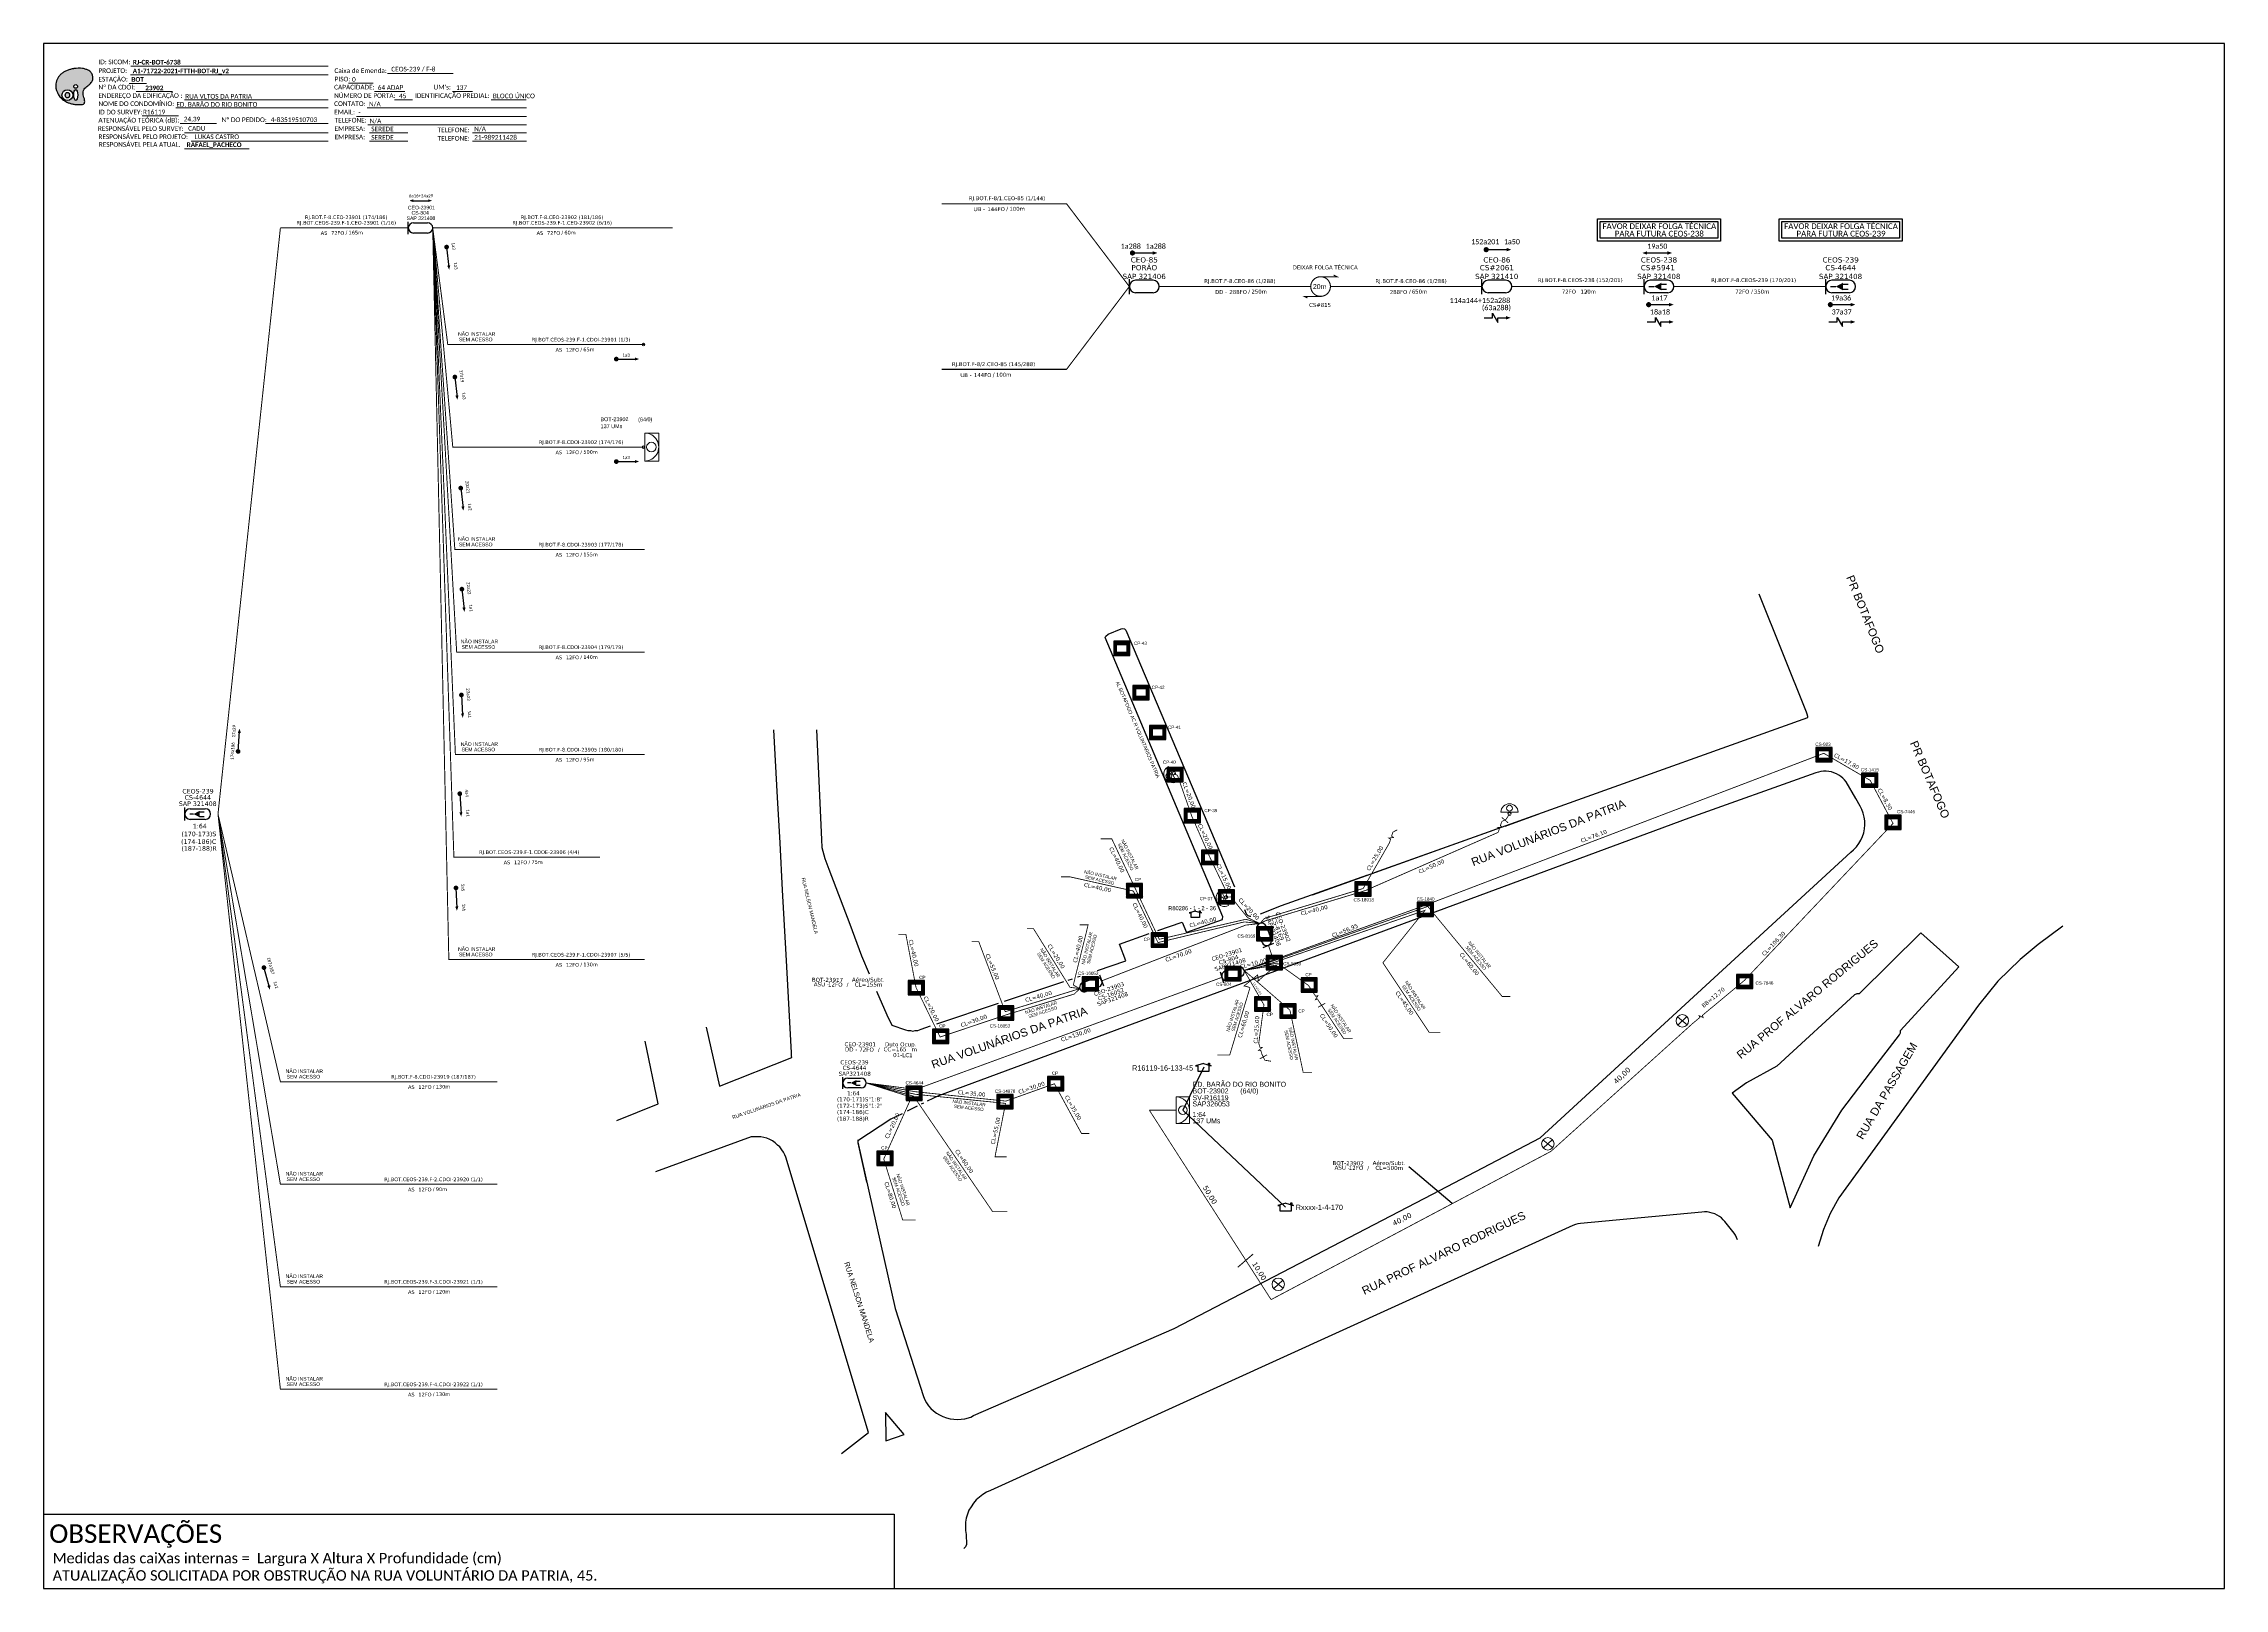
# Paper-space layout 'CDOI-23902' of a CAD drawing. Extents: x 0 to 839, y 0 to 594.
# The model-space entities are those that its viewports show. They can reach past a viewport. Long polylines and large blocks are cut down to what shows.
import ezdxf
from ezdxf.enums import TextEntityAlignment as Align

# ---------------------------------------------------------------- set-up
doc = ezdxf.new("R2010")
doc.units = 0
doc.linetypes.add('PHANTOM2', pattern=[1.25, 0.625, -0.125, 0.125, -0.125, 0.125, -0.125])
for name, color, linetype in [('10.1-Caixas Subterrâneas', 5, 'Continuous'), ('10.4-Postes', 1, 'Continuous'), ('20.4-CEOS', 1, 'Continuous'), ('20.5-CABO AÉREO', 1, 'Continuous'), ('20.5-CEO', 1, 'Continuous'), ('CAP a instalar', 1, 'Continuous'), ('celulas gpon', 7, 'Continuous'), ('label_cabos', 7, 'Continuous'), ('Legenda', 1, 'Continuous'), ('levantamento', 7, 'Continuous'), ('medidas', 3, 'Continuous'), ('QUADRA', 7, 'Continuous'), ('SETA', 7, 'Continuous'), ('Subida Lateral', 5, 'Continuous'), ('surveys', 7, 'Continuous'), ('surveys legendas', 7, 'Continuous')]:
    doc.layers.add(name, color=color, linetype=linetype)
for name, color, linetype, lineweight in [("20.0-LEGENDA DOS CDO'S", 1, 'Continuous', 0), ('20.1-CDO_INTERIOR', 1, 'Continuous', 0), ('20.2-CDO_POSTE', 1, 'Continuous', 5), ('40.1-ETIQUETAS', 1, 'Continuous', 20), ('Postes', 1, 'Continuous', 0), ('Segmento Logradouro Texto', 7, 'Continuous', 0)]:
    doc.layers.add(name, color=color, linetype=linetype, lineweight=lineweight)
doc.layers.add('DROP DE CLIENTE', color=140, linetype='Continuous', plot=False)
doc.layers.add('EXTRA', color=50, linetype='Continuous', plot=False)
doc.styles.add('ARIAL', font='arial.ttf')
doc.styles.add('DIGICADE', font='arial.ttf')
doc.styles.add('siredit', font='verdana.ttf')
doc.styles.get("Standard").update_dxf_attribs({"font": 'arial.ttf'})
doc.styles.add('WMF-Calibri0', font='calibri.ttf')
doc.styles.add('WMF-Calibri1', font='calibrib.ttf')
doc.linetypes.add('FENCELINE1', pattern='A,0.25,-0.1,[133,ltypeshp.shx,S=0.1,R=0,X=-0.1,Y=0],-0.1,1', length=1.45)
doc.dimstyles.get("Standard").update_dxf_attribs({"dimtxt": 0.18, "dimasz": 0.18, "dimexe": 0.18, "dimexo": 0.0625, "dimgap": 0.09, "dimtad": 0, "dimtih": 1, "dimtoh": 1, "dimdec": 4, "dimzin": 0, "dimdsep": 46, "dimtxsty": 'Standard', "dimcen": 0.09, "dimadec": 0, "dimazin": 0, "dimtfac": 1, "dimtdec": 4, "dimtofl": 0, "dimtmove": 0, "dimatfit": 3, "dimfxl": 0, "dimtolj": 1, "dimtzin": 0, "dimarcsym": 0})

# ---------------------------------------------------------------- blocks, each defined once
blk = doc.blocks.new('OI')
h = blk.add_hatch(color=40)
edge = h.paths.add_edge_path()
edge.add_spline(control_points=[(4.35, -0.67), (3.92, -0.99), (3.26, -1.5), (2.81, -2.59), (2.9, -3.5), (3.06, -4.27), (3.31, -4.85), (3.37, -5.39), (3.4, -5.88), (3.2, -6.4), (2.54, -6.61), (1.65, -6.63), (0.55, -6.67), (-0.56, -6.42), (-1.61, -6.14), (-2.77, -5.61), (-3.92, -4.77), (-4.89, -3.7), (-5.34, -2.65), (-5.6, -1.94), (-5.85, -0.96), (-5.71, 0.47), (-5.1, 2.02), (-4.14, 3.02), (-3.3, 3.61), (-2.37, 4.16), (-1.36, 4.44), (-0.56, 4.7), (0.79, 4.85), (2.24, 4.97), (3.79, 4.57), (4.67, 4.21), (5.44, 3.65), (5.76, 2.99), (6.03, 2.21), (6.01, 1.46), (5.72, 0.64), (5.31, 0.08), (4.88, -0.38), (4.51, -0.55), (4.35, -0.67)], knot_values=[0, 0, 0, 0, 1.60434, 2.417191, 3.427595, 4.282808, 4.776746, 5.304182, 5.888771, 6.258406, 6.858137, 7.79129, 8.986195, 10.124242, 11.187857, 12.242908, 13.953784, 15.414161, 16.515391, 17.349188, 17.675853, 19.552021, 21.515531, 22.568638, 23.63245, 24.621084, 25.782718, 26.745347, 27.142653, 29.870543, 31.004649, 31.921532, 32.709589, 33.801391, 34.042471, 35.192333, 35.971461, 36.628871, 37.254359, 37.836911, 37.836911, 37.836911, 37.836911], degree=3, periodic=0)
h.paths.add_polyline_path([(1.13, -0.87, -1), (-0.04, -0.87, -1)], flags=16)
edge = h.paths.add_edge_path(flags=16)
edge.add_ellipse((0.56, -3.59), major_axis=(-0.02, 1.71), ratio=0.361305, start_angle=0, end_angle=360)
h.paths.add_polyline_path([(-0.36, -3.62, -1), (-3.8, -3.62, -1)], flags=16)
edge = h.paths.add_edge_path(flags=0)
edge.add_ellipse((-2.08, -3.62), major_axis=(0, 0.885), ratio=0.758294, start_angle=0, end_angle=360)
at = {"color": 40}
for centre, radius in [((-2.08, -3.62), 1.72), ((0.54, -0.87), 0.587)]:
    blk.add_circle(centre, radius, dxfattribs=at)
blk.add_ellipse((-2.08, -3.62), major_axis=(0, 0.885), ratio=0.758294, start_param=-3.141592653589792, end_param=3.141592653589792, dxfattribs=at)
blk.add_ellipse((0.56, -3.59), major_axis=(-0.02, 1.71), ratio=0.361305, dxfattribs=at)
at = {"color": 40, "start_tangent": (-0.800898, -0.598801), "end_tangent": (-0.800898, -0.598801)}
blk.add_spline([(4.35, -0.67), (3.2, -1.78), (2.9, -2.54), (2.92, -3.55), (3.12, -4.38), (3.28, -4.85), (3.37, -5.37), (3.35, -5.95), (3.2, -6.29), (2.66, -6.55), (1.73, -6.63), (0.54, -6.62), (-0.58, -6.41), (-1.6, -6.11), (-2.56, -5.67), (-3.95, -4.67), (-4.89, -3.56), (-5.37, -2.56), (-5.64, -1.78), (-5.72, -1.46), (-5.63, 0.42), (-4.84, 2.22), (-4.13, 2.99), (-3.27, 3.62), (-2.4, 4.09), (-1.3, 4.47), (-0.37, 4.72), (0.02, 4.77), (2.75, 4.8), (3.85, 4.53), (4.69, 4.16), (5.31, 3.68), (5.85, 2.73), (5.93, 2.5), (5.94, 1.35), (5.67, 0.62), (5.29, 0.08), (4.84, -0.36), (4.35, -0.67)], degree=3, dxfattribs=at)
blk = doc.blocks.new('CARIMBO')
at = {"color": 7, "lineweight": 0}
for points in [[(134.48, -16.3), (159.61, -16.3)], [(35.15, -20.06), (41.7, -20.06)], [(35.66, -16.79), (111.64, -16.79)], [(37.81, -23.14), (51.75, -23.14)], [(119.43, -20.02), (128.92, -20.02)], [(129.48, -23.14), (141.1, -23.14)], [(159.42, -23.14), (167.09, -23.14)], [(40.13, -32.55), (54.07, -32.55)], [(52.97, -29.48), (111.64, -29.48)], [(56.38, -26.37), (111.64, -26.37)], [(122.56, -32.72), (187.83, -32.72)], [(126.6, -29.48), (187.83, -29.48)], [(137.07, -26.37), (144.01, -26.37)], [(174.24, -26.37), (187.8, -26.37)], [(54.67, -35.52), (68.61, -35.52)], [(56.38, -39.07), (111.64, -39.07)], [(126.84, -35.96), (187.83, -35.96)], [(127.45, -39.07), (142.25, -39.07)], [(167.06, -39.07), (187.83, -39.07)], [(58.87, -42.31), (111.64, -42.31)], [(127.45, -42.31), (142.25, -42.31)], [(167.06, -42.31), (187.83, -42.31)]]:
    blk.add_lwpolyline(points, dxfattribs=at)
at = {"color": 7, "xscale": 1.213923925163967, "yscale": 1.213923925163967, "zscale": 1.213923925163967, "rotation": 0.1532896023949059}
blk.add_blockref('OI', (13.86, -20.16), dxfattribs=at)
at = {"color": 7, "lineweight": 0, "style": 'WMF-Calibri0'}
for s, height, p in [('PROJETO:', 1.793, (23.26, -16.04)), ('Caixa de Emenda:', 1.7927, (114.02, -16.04)), ('ESTAÇÃO:', 1.793, (23.26, -19.32)), ('ENDEREÇO DA EDIFICAÇÃO :', 1.7927, (23.26, -25.63)), ('Nº DA CDOI:', 1.7927, (23.26, -22.39)), ('CAPACIDADE:', 1.7927, (113.91, -22.39)), ('NÚMERO DE PORTA:', 1.7927, (113.91, -25.63)), ('PISO:', 1.793, (114.09, -19.28)), ('IDENTIFICAÇÃO PREDIAL:', 1.7927, (144.99, -25.63)), ("UM's:", 1.793, (152.15, -22.39)), ('ATENUAÇÃO TEÓRICA (dB):', 1.7927, (23.26, -35.09)), ('NOME DO CONDOMÍNIO:', 1.7927, (23.26, -28.74)), ('ID DO SURVEY:', 1.7927, (23.26, -31.97)), ('CONTATO:', 1.793, (113.91, -28.74)), ('EMAIL:', 1.793, (113.91, -31.97)), ('TELEFONE:', 1.793, (114.09, -35.09)), ('RESPONSÁVEL PELO SURVEY:', 1.7927, (23.02, -38.32)), ('RESPONSÁVEL PELO PROJETO:', 1.7927, (23.26, -41.44)), ('EMPRESA:', 1.793, (114.09, -38.32)), ('EMPRESA:', 1.793, (114.09, -41.56)), ('TELEFONE:', 1.793, (153.7, -38.83)), ('TELEFONE:', 1.793, (153.7, -42.06))]:
    blk.add_text(s, height=height, dxfattribs=at).set_placement(p)
at = {"color": 7, "lineweight": 0, "flags": 8}
for tag, p, style in [('PROJ', (36.46, -16.13), 'WMF-Calibri1'), ('CEOS-XX', (135.87, -15.46), 'WMF-Calibri0'), ('EST', (35.94, -19.41), 'WMF-Calibri1'), ('LOGRADOURO', (56.65, -25.91), 'WMF-Calibri0'), ('PISO_PTR', (120.78, -19.42), 'WMF-Calibri0'), ('CAPAC.', (130.66, -22.52), 'WMF-Calibri0'), ('N°', (138.85, -25.77), 'WMF-Calibri0'), ("UC'S", (160.78, -22.54), 'WMF-Calibri0'), ('N°PREDIO', (174.94, -25.77), 'WMF-Calibri0'), ('_ID_', (40.39, -31.94), 'WMF-Calibri0'), ('NOME_DO_COND.', (53.23, -29.02), 'WMF-Calibri0'), ('O_POTEN', (56.06, -34.68), 'WMF-Calibri0'), ('EMAIL', (123.26, -32.12), 'WMF-Calibri0'), ('NOME_DO_CONTATO', (127.3, -28.89), 'WMF-Calibri0'), ('RES_SURVEY', (57.78, -38.23), 'WMF-Calibri0'), ('RES_PROJ', (60.27, -41.47), 'WMF-Calibri0'), ('TELEFONE', (127.55, -35.36), 'WMF-Calibri0'), ('EMP_RESP_SURVEY', (128.16, -38.47), 'WMF-Calibri0'), ('EMP_RESP_PROJ', (128.16, -41.71), 'WMF-Calibri0'), ('CONT_RESP_SURVEY', (167.76, -38.47), 'WMF-Calibri0'), ('CONT_RESP_PROJ', (167.76, -41.71), 'WMF-Calibri0')]:
    blk.add_attdef(tag, p, '', height=1.79, dxfattribs=dict(at, style=style))
at = {"color": 7, "lineweight": 0, "style": 'WMF-Calibri1', "flags": 8}
blk.add_attdef("N° CDO'S", text='', height=1.79, dxfattribs=at).set_placement((44.78, -22.68), align=Align.CENTER)
blk = doc.blocks.new('CEOS_RP_CT_DRT')
at = {"layer": '20.4-CEOS', "color": 0}
for p, q in [((-4.54, 1.19), (-1.19, 1.19)), ((-1.19, -1.19), (-4.54, -1.19))]:
    blk.add_line(p, q, dxfattribs=at)
for points in [[(-5.73, -1.43), (-5.73, 1.44)], [(-3.79, 0), (-4.59, 0)], [(-2.47, 0.48), (-1.45, 0.48)], [(-2.47, -0.52), (-1.45, -0.52)]]:
    blk.add_lwpolyline(points, dxfattribs=at)
blk.add_lwpolyline([(-3.79, 0, 0, 1.47, 0), (-2.41, 0, 1.47, 1.47, 0)], format="xyseb", dxfattribs=at)
for centre, start, end in [((-4.54, 0), 90, 270), ((-1.19, 0), 270, 90)]:
    blk.add_arc(centre, 1.19, start, end, dxfattribs=at)
at = {"layer": '20.4-CEOS', "color": 7, "style": 'siredit'}
for tag, p in [('Nº_DA_CEOS', (-2.86, 5.6)), ('LOCAL', (-2.86, 4.24)), ('SAP', (-2.86, 2.78)), ('RACIO_SPLITAGEM', (-2.86, -1.88)), ('FIBRAS_SPLITTER', (-2.86, -3.58)), ('RESERVA_FINAIS', (-2.86, -6.39)), ('FIBRAS_TOP_C', (-2.86, -5.08))]:
    blk.add_attdef(tag, text='', height=1.01, dxfattribs=at).set_placement(p, align=Align.TOP_CENTER)
blk = doc.blocks.new('ETIQUETA_RS5F')
at = {"layer": '40.1-ETIQUETAS', "color": 0, "style": 'siredit'}
blk.add_text('/', height=1.5, dxfattribs=at).set_placement((1.58, -1.95), align=Align.MIDDLE_RIGHT)
for tag, p in [('ETIQUETA_R_SECUNDARIA', (1.21, 2.1)), ('ETIQUETA_R_PRIMARIA', (1.21, 4.1)), ('F_ATIVAS/F_MORTAS', (1.14, -4.24))]:
    blk.add_attdef(tag, text='', height=1.5, dxfattribs=at).set_placement(p, align=Align.MIDDLE_CENTER)
for tag, p in [('TIPO_CABO', (-6.58, -2.12)), ('CAP_CABO', (0.4, -2.09))]:
    blk.add_attdef(tag, text='', height=1.5, dxfattribs=at).set_placement(p, align=Align.MIDDLE_RIGHT)
for tag, p in [('FUSÃO_1', (0.85, -8.39)), ('FUSÃO_2', (0.85, -10.6)), ('FUSÃO_3', (0.85, -12.93)), ('FUSÃO_4', (0.85, -15.14)), ('FUSÃO_5', (0.85, -17.16))]:
    blk.add_attdef(tag, text='', height=1.5, dxfattribs=at).set_placement(p, align=Align.CENTER)
blk.add_attdef('METROS', text='', height=1.5, dxfattribs=at).set_placement((2.14, -1.95), align=Align.MIDDLE_LEFT)
blk = doc.blocks.new('CDOE-TEXTO PADRÃO')
at = {"layer": "20.0-LEGENDA DOS CDO'S", "color": 0, "style": 'ARIAL'}
for tag, p in [('CDO_N', (0.49, 7.39)), ('SAP', (0.51, 1.67)), ('CORDOALHA', (0.5, 4.33)), ('SPLITER_1', (0.59, -0.91)), ('(XX-XX_F)S', (0.54, -8.29)), ('(XX-XX_L)S', (0.55, -10.83)), ('SPLITER_2', (0.6, -3.55)), ('UMS', (0.55, -13.15))]:
    blk.add_attdef(tag, p, '', height=1.7, rotation=0.11799, dxfattribs=at)
blk.add_attdef('FIBRAS_UTILIZADAS', text='', height=1.7, rotation=0.11799, dxfattribs=at).set_placement((19.77, 7.43), align=Align.CENTER)
blk = doc.blocks.new('*X65')
at = {"color": 0, "linetype": 'Continuous'}
for p, q in [((-1.25, 0.34099), (-0.49099, 1.1)), ((-1.25, 0.517767), (-0.667767, 1.1)), ((-1.25, 0.694544), (-0.844544, 1.1)), ((-1.25, 0.87132), (-1.02132, 1.1)), ((-1.25, 1.048097), (-1.198097, 1.1)), ((-1.25, 0.164214), (-0.8035, 0.610714)), ((-1.25, -0.012563), (-0.8035, 0.433937)), ((-1.25, -0.18934), (-0.8035, 0.25716)), ((-1.25, -0.366117), (-0.8035, 0.080383)), ((-0.789214, 0.625), (-0.314214, 1.1)), ((-0.612437, 0.625), (-0.137437, 1.1)), ((-0.43566, 0.625), (0.03934, 1.1)), ((-0.258883, 0.625), (0.216117, 1.1)), ((-0.082107, 0.625), (0.392893, 1.1)), ((0.09467, 0.625), (0.56967, 1.1)), ((0.271447, 0.625), (0.746447, 1.1)), ((0.448223, 0.625), (0.923223, 1.1)), ((0.625, 0.625), (1.1, 1.1)), ((0.801777, 0.625), (1.25, 1.073223)), ((0.8035, 0.449947), (1.25, 0.896447)), ((0.8035, 0.27317), (1.25, 0.71967)), ((0.8035, 0.096393), (1.25, 0.542893)), ((0.8035, -0.080383), (1.25, 0.366117)), ((0.8035, -0.25716), (1.25, 0.18934)), ((0.8035, -0.433937), (1.25, 0.012563)), ((-1.25, -0.542893), (-0.8035, -0.096393)), ((-1.25, -0.71967), (-0.8035, -0.27317)), ((-1.25, -0.896447), (-0.8035, -0.449947)), ((-1.25, -1.073223), (-0.801777, -0.625)), ((-1.1, -1.1), (-0.625, -0.625)), ((-0.923223, -1.1), (-0.448223, -0.625)), ((-0.746447, -1.1), (-0.271447, -0.625)), ((-0.56967, -1.1), (-0.09467, -0.625)), ((-0.392893, -1.1), (0.082107, -0.625)), ((-0.216117, -1.1), (0.258883, -0.625)), ((-0.03934, -1.1), (0.43566, -0.625)), ((0.137437, -1.1), (0.612437, -0.625)), ((0.314214, -1.1), (0.789214, -0.625)), ((0.49099, -1.1), (1.25, -0.34099)), ((0.667767, -1.1), (1.25, -0.517767)), ((0.8035, -0.610714), (1.25, -0.164214)), ((0.844544, -1.1), (1.25, -0.694544)), ((1.02132, -1.1), (1.25, -0.87132)), ((1.198097, -1.1), (1.25, -1.048097))]:
    blk.add_line(p, q, dxfattribs=at)
blk = doc.blocks.new('MANHOLE_MQ')
at = {"color": 0, "linetype": 'Continuous'}
for p, q in [((0.0000062, 0.0000057), (-0.0000063, 0.0000057)), ((-0.0000063, 0.0000057), (-0.0000063, -0.0000053)), ((-0.000004, 0.0000033), (0.000004, 0.0000033)), ((-0.000004, -0.0000029), (-0.000004, 0.0000033)), ((0.000004, 0.0000033), (0.000004, -0.0000029)), ((0.0000062, -0.0000053), (0.0000062, 0.0000057)), ((-0.0000063, -0.0000053), (0.0000062, -0.0000053)), ((0.000004, -0.0000029), (-0.000004, -0.0000029)), ((0.000004, -0.0000029), (0.000004, -0.0000029))]:
    blk.add_line(p, q, dxfattribs=at)
at = {"color": 0, "linetype": 'Continuous', "xscale": 5e-06, "yscale": 5e-06, "zscale": 1e-05}
blk.add_blockref('*X65', (0, 0.0000002), dxfattribs=at)
blk = doc.blocks.new('*U100')
at = {"layer": '20.4-CEOS', "color": 7, "style": 'siredit'}
for tag, p in [('FIBRAS_SPLITTER', (0, 0)), ('FIBRAS_TOP_C', (0, -4.13)), ('RESERVA_FINAIS', (0, -5.46))]:
    blk.add_attdef(tag, p, '', height=1.01, dxfattribs=at)
for tag, p, flags in [('QTDE', (0, -9.4), 1), ('ID_ATIVIDADE', (0, -6.77), 3), ('FATOR', (0, -8.09), 1), ('FID', (0, -10.71), 1)]:
    blk.add_attdef(tag, p, '', height=1.01, dxfattribs=dict(at, flags=flags))
blk = doc.blocks.new('*U101')
at = {"layer": '20.4-CEOS', "color": 7, "style": 'siredit'}
blk.add_attdef('FIBRAS_SPLITTER', (0, 0), '', height=1.01, dxfattribs=at)
for tag, p, flags in [('QTDE', (0, -4.11), 1), ('ID_ATIVIDADE', (0, -1.48), 3), ('FATOR', (0, -2.79), 1), ('FID', (0, -5.42), 1)]:
    blk.add_attdef(tag, p, '', height=1.01, dxfattribs=dict(at, flags=flags))
blk = doc.blocks.new('SURVEY_SURVEY')
for p, q in [((0, 0.0000152), (-0.0000151, 0.0000108)), ((-0.0000151, 0.0000108), (-0.0000104, 0.0000108)), ((-0.0000103, 0), (-0.0000103, 0.0000108)), ((0.0000103, 0), (-0.0000103, 0)), ((0, 0.0000152), (0.0000151, 0.0000108)), ((0.0000101, 0.0000159), (0.0000117, 0.0000159)), ((0.0000101, 0.0000123), (0.0000101, 0.0000159)), ((0.0000151, 0.0000108), (0.0000103, 0.0000108)), ((0.0000103, 0.0000108), (0.0000103, 0)), ((0.0000117, 0.0000159), (0.0000117, 0.0000119))]:
    blk.add_line(p, q)
blk = doc.blocks.new('*U103')
at = {"color": 0}
blk.add_line((2.14, -0.58), (-2.1, -0.68), dxfattribs=at)
for centre, radius in [((0, 0.38), 0.733), ((0.03, -1.03), 0.393)]:
    blk.add_circle(centre, radius, dxfattribs=at)
blk.add_arc((0.02, -0.63), 2.12, 1.3782, 181.3782, dxfattribs=at)
blk = doc.blocks.new('*U104')
at = {"color": 0}
blk.add_line((2.14, -0.58), (-2.1, -0.68), dxfattribs=at)
for centre, radius in [((0, 0.38), 0.733), ((0.03, -1.03), 0.393)]:
    blk.add_circle(centre, radius, dxfattribs=at)
blk.add_arc((0.02, -0.63), 2.12, 1.3782, 181.3782, dxfattribs=at)
blk = doc.blocks.new('*U105')
at = {"color": 0}
blk.add_line((2.14, -0.58), (-2.1, -0.68), dxfattribs=at)
for centre, radius in [((0, 0.38), 0.733), ((0.03, -1.03), 0.393)]:
    blk.add_circle(centre, radius, dxfattribs=at)
blk.add_arc((0.02, -0.63), 2.12, 1.3782, 181.3782, dxfattribs=at)
blk = doc.blocks.new('LEGENDA DOS CABOS')
at = {"layer": 'EXTRA', "color": 0, "style": 'siredit'}
for tag, p in [('ID', (4.6, 0.97)), ('XX', (9.03, 0.97))]:
    blk.add_attdef(tag, text='', height=0.48, rotation=359.69, dxfattribs=at).set_placement(p, align=Align.MIDDLE_CENTER)
at = {"layer": 'Legenda', "color": 0, "style": 'siredit'}
for tag, p in [('TIPO_CABO', (1.31, 0)), ('CABO', (4.69, -0.05)), ('/', (6.81, -0.05)), ('METROS', (10.03, -0.05))]:
    blk.add_attdef(tag, text='', height=0.8, rotation=359.69, dxfattribs=at).set_placement(p, align=Align.MIDDLE_CENTER)
blk = doc.blocks.new('Inst CB DT OCUP CFOA-SM-DD-S-72')
at = {"layer": 'label_cabos', "color": 0, "style": 'siredit'}
for tag, flags, p in [('ID_ATIVIDADE', 3, (1.31, 2.67)), ('FATOR', 1, (11.56, 2.55))]:
    blk.add_attdef(tag, text='', height=1, rotation=359.69, dxfattribs=dict(at, flags=flags)).set_placement(p, align=Align.MIDDLE_CENTER)
for tag, p in [('TIPO_CABO', (1.11, 0)), ('DESTINO_CABO', (3.13, 1.26)), ('CABO', (4.69, -0.05)), ('/', (7.71, -0.05)), ('LANCE', (10.41, 0.02)), ('TIPO_CABO', (13.11, 1.24)), ('UND', (16.46, 0)), ('FID', (13.65, -1.41))]:
    blk.add_attdef(tag, text='', height=1, rotation=359.69, dxfattribs=at).set_placement(p, align=Align.MIDDLE_CENTER)
blk.add_attdef('QTDE', (11.93, -0.45), '', height=1, rotation=359.69, dxfattribs=at)
blk = doc.blocks.new('pole_pole')
at = {"layer": 'Postes', "color": 1, "linetype": 'PHANTOM2'}
for points in [[(-0.0000079, 0.0000104), (0.0000075, -0.000002)], [(0.000007, 0.0000109), (-0.0000074, -0.0000025)]]:
    blk.add_lwpolyline(points, dxfattribs=at)
at = {"layer": 'Postes', "color": 1}
blk.add_circle((-0.0000002, 0.0000042), 0.00000987, dxfattribs=at)

msp = doc.modelspace()

# ---------------------------------------------------------------- linework, layer by layer
msp.add_lwpolyline([(-89.32, 705.02), (749.25, 705.02), (749.25, 1299.02), (-89.32, 1299.02), (-89.32, 705.02)])
at = {"color": 7, "lineweight": 0}
for points in [[(-55.82, 1290.33), (20.16, 1290.33)], [(-4.01, 1268.26), (20.14, 1268.26)], [(-35.1, 1258.6), (-10.32, 1258.6)]]:
    msp.add_lwpolyline(points, dxfattribs=at)
at = {"color": 7, "ltscale": 9e-07}
for points in [[(508.22, 1231.61), (555.45, 1231.61), (555.45, 1223.1), (508.22, 1223.1)], [(509.27, 1230.56), (554.4, 1230.56), (554.4, 1224.15), (509.27, 1224.15)], [(578.09, 1231.61), (625.32, 1231.61), (625.32, 1223.1), (578.09, 1223.1)], [(579.13, 1230.56), (624.27, 1230.56), (624.27, 1224.15), (579.13, 1224.15)]]:
    msp.add_lwpolyline(points, close=True, dxfattribs=at)
at = {"const_width": 0.902}
for points in [[(65.58, 1221.24, -1), (65.68, 1220.35, -1)], [(68.76, 1171.26, -1), (68.86, 1170.37, -1)], [(71.03, 1128.56, -1), (71.13, 1127.66, -1)]]:
    msp.add_lwpolyline(points, format="xyb", close=True, dxfattribs=at)
at = {"color": 7}
for points, const_width in [([(328.86, 1218.51, 1), (329.85, 1218.51, 1)], 0.99), ([(464.9, 1219.79, 1), (465.89, 1219.79, 1)], 0.99), ([(401.71, 1209.39, 1.000012), (401.71, 1201.83, 0.999978)], 0.42), ([(527.38, 1198.64, 1), (528.37, 1198.64, 1)], 0.99), ([(597.25, 1198.64, 1), (598.24, 1198.64, 1)], 0.99), ([(71.46, 1089.7, -1), (71.57, 1088.8, -1)], 0.902), ([(71.3, 1049.01, -1), (71.36, 1048.11, -1)], 0.902), ([(70.69, 1011.03, -1), (70.75, 1010.13, -1)], 0.902), ([(69.22, 974.81, -1), (69.26, 973.91, -1)], 0.902), ([(-4.71, 944.14, -1), (-4.47, 943.27, -1)], 0.902)]:
    msp.add_lwpolyline(points, format="xyb", close=True, dxfattribs=dict(at, const_width=const_width))
at = {"color": 7, "const_width": 0.394}
for points in [[(401.71, 1209.39), (408.01, 1209.39), (406.75, 1210.02)], [(401.71, 1201.83), (395.41, 1201.83), (396.67, 1201.2)]]:
    msp.add_lwpolyline(points, dxfattribs=at)
at = {"color": 7}
for points in [[(467.76, 1193.59), (467.76, 1195.34), (469.85, 1191.84), (469.85, 1193.59)], [(530.43, 1192), (530.43, 1193.75), (532.53, 1190.25), (532.53, 1192)], [(600.3, 1192), (600.3, 1193.75), (602.39, 1190.25), (602.39, 1192)], [(-89.24, 733.5), (237.71, 733.5), (237.71, 705.02)]]:
    msp.add_lwpolyline(points, dxfattribs=at)
at = {"const_width": 0.902, "elevation": 1.6}
for points in [[(130.44, 1177.72, 1), (131.34, 1177.72, 1)], [(130.44, 1138.31, 1), (131.34, 1138.31, 1)]]:
    msp.add_lwpolyline(points, format="xyb", close=True, dxfattribs=at)
at = {"color": 7, "const_width": 0.902, "elevation": 1.6}
msp.add_lwpolyline([(-14.57, 1026.4, 1), (-14.51, 1027.3, 1)], format="xyb", close=True, dxfattribs=at)
at = {"color": 0, "ltscale": 0.5, "const_width": 0.4}
msp.add_lwpolyline([(369.86, 828.49), (375.81, 833.62)], dxfattribs=at)
at = {"layer": '20.1-CDO_INTERIOR', "color": 1, "lineweight": 18}
msp.add_lwpolyline([(351.29, 883.78), (351.3, 893.98), (346.2, 893.98), (346.19, 883.78)], close=True, dxfattribs=at)
msp.add_circle((348.75, 888.88), 1.63, dxfattribs=at)
msp.add_arc((346.2, 888.88), 5.1, 269.97241, 89.97241, dxfattribs=at)
at = {"layer": '20.4-CEOS', "color": 5}
for p, q in [((50.9, 1225.78, 1.6), (50.9, 1230.5, 1.6)), ((52.86, 1230.1, 1.6), (58.35, 1230.1, 1.6)), ((58.35, 1226.18, 1.6), (52.86, 1226.18, 1.6))]:
    msp.add_line(p, q, dxfattribs=at)
at = {"layer": '20.4-CEOS', "color": 7}
for p, q in [((337.28, 1208), (330.56, 1208)), ((472.86, 1208), (466.14, 1208)), ((535.19, 1208), (528.47, 1208)), ((605.05, 1208), (598.34, 1208)), ((337.28, 1203.21), (330.56, 1203.21)), ((472.86, 1203.21), (466.14, 1203.21)), ((535.19, 1203.21), (528.47, 1203.21)), ((605.05, 1203.21), (598.34, 1203.21))]:
    msp.add_line(p, q, dxfattribs=at)
at = {"layer": '20.4-CEOS', "color": 0}
for p, q in [((219.87, 901.24), (225.09, 901.24)), ((225.09, 897.52), (219.87, 897.52))]:
    msp.add_line(p, q, dxfattribs=at)
at = {"layer": '20.4-CEOS', "color": 7}
for points in [[(328.17, 1202.72), (328.17, 1208.49)], [(463.75, 1202.72), (463.75, 1208.49)], [(526.08, 1202.72), (526.08, 1208.49)], [(595.94, 1202.72), (595.94, 1208.49)], [(527.94, 1205.61), (529.98, 1205.61)], [(532.62, 1206.56), (534.66, 1206.56)], [(532.62, 1204.57), (534.66, 1204.57)], [(597.8, 1205.61), (599.84, 1205.61)], [(602.49, 1206.56), (604.53, 1206.56)], [(602.49, 1204.57), (604.53, 1204.57)]]:
    msp.add_lwpolyline(points, dxfattribs=at)
for points in [[(529.98, 1205.61, 0, 2.95, 0), (532.75, 1205.61, 2.95, 2.95, 0)], [(599.84, 1205.61, 0, 2.95, 0), (602.61, 1205.61, 2.95, 2.95, 0)]]:
    msp.add_lwpolyline(points, format="xyseb", dxfattribs=at)
at = {"layer": '20.4-CEOS', "color": 0}
for points in [[(218.01, 897.14), (218.01, 901.62)], [(221.04, 899.38), (219.78, 899.38)], [(223.09, 900.12), (224.68, 900.12)], [(223.09, 898.57), (224.68, 898.57)]]:
    msp.add_lwpolyline(points, dxfattribs=at)
msp.add_lwpolyline([(221.04, 899.38, 0, 2.3, 0), (223.19, 899.38, 2.3, 2.3, 0)], format="xyseb", dxfattribs=at)
at = {"layer": '20.4-CEOS', "color": 5}
for centre, start, end in [((52.86, 1228.14, 1.6), 90, 270), ((58.35, 1228.14, 1.6), 270, 90)]:
    msp.add_arc(centre, 1.96, start, end, dxfattribs=at)
at = {"layer": '20.4-CEOS', "color": 7}
for centre, start, end in [((330.56, 1205.61), 90, 270), ((337.28, 1205.61), 270, 90), ((466.14, 1205.61), 90, 270), ((472.86, 1205.61), 270, 90), ((528.47, 1205.61), 90, 270), ((535.19, 1205.61), 270, 90), ((598.34, 1205.61), 90, 270), ((605.05, 1205.61), 270, 90)]:
    msp.add_arc(centre, 2.39, start, end, dxfattribs=at)
at = {"layer": '20.4-CEOS', "color": 0}
for centre, start, end in [((219.87, 899.38), 90, 270), ((225.09, 899.38), 270, 90)]:
    msp.add_arc(centre, 1.86, start, end, dxfattribs=at)
at = {"layer": '20.5-CABO AÉREO', "color": 7, "ltscale": 50, "const_width": 0.4}
for points in [[(255.96, 1237.43), (304.03, 1237.43), (328.17, 1205.61)], [(255.96, 1173.78), (304.03, 1173.78), (328.17, 1205.61)], [(339.67, 1205.61), (397.93, 1205.61)], [(475.25, 1205.61), (526.08, 1205.61)], [(537.58, 1205.61), (595.94, 1205.61)]]:
    msp.add_lwpolyline(points, dxfattribs=at)
at = {"layer": '20.5-CEO', "color": 0}
for p, q in [((379.24, 953.36), (377.32, 958.23)), ((380.79, 959.6), (382.71, 954.73)), ((310.28, 938.03), (315.22, 939.79)), ((316.47, 936.27), (311.53, 934.52))]:
    msp.add_line(p, q, dxfattribs=at)
at = {"layer": '20.5-CEO', "color": 5}
for p, q in [((364.98, 942.31), (369.98, 943.88)), ((371.1, 940.32), (366.1, 938.75))]:
    msp.add_line(p, q, dxfattribs=at)
at = {"layer": '20.5-CEO', "color": 0}
for points in [[(379.57, 951.48), (383.75, 953.13)], [(318.35, 936.53), (316.85, 940.77)]]:
    msp.add_lwpolyline(points, dxfattribs=at)
at = {"layer": '20.5-CEO', "color": 5}
msp.add_lwpolyline([(363.09, 942.11), (364.44, 937.82)], dxfattribs=at)
at = {"layer": '20.5-CEO', "color": 0}
for centre, start, end in [((379.05, 958.91), 21.53551, 201.53551), ((380.97, 954.04), 201.53551, 21.53551), ((315.84, 938.03), 289.55567, 109.55567), ((310.91, 936.27), 109.55567, 289.55567)]:
    msp.add_arc(centre, 1.87, start, end, dxfattribs=at)
at = {"layer": '20.5-CEO', "color": 5}
for centre, start, end in [((365.54, 940.53), 107.44262, 287.44262), ((370.54, 942.1), 287.44262, 107.44262)]:
    msp.add_arc(centre, 1.87, start, end, dxfattribs=at)
at = {"layer": '40.1-ETIQUETAS', "color": 1}
msp.add_line((141.85, 1138.51, 1.6), (141.85, 1149.24, 1.6), dxfattribs=at)
at = {"layer": '40.1-ETIQUETAS', "color": 7, "const_width": 0.4}
msp.add_lwpolyline([(405.49, 1205.61), (463.75, 1205.61)], dxfattribs=at)
at = {"layer": '40.1-ETIQUETAS', "color": 1, "elevation": 1.6}
msp.add_lwpolyline([(141.85, 1149.24), (147.23, 1149.24), (147.23, 1138.49), (141.85, 1138.49)], close=True, dxfattribs=at)
at = {"layer": '40.1-ETIQUETAS', "color": 8}
msp.add_ellipse((141.36, 1183.29, 1.6), major_axis=(-0.351, 0.351), ratio=1, start_param=2.356194490191766, end_param=8.639379797371353, dxfattribs=at)
at = {"layer": '40.1-ETIQUETAS', "color": 1}
for centre, major_axis, start_param, end_param in [((141.85, 1143.88, 1.6), (-3.8, 3.8), 2.356194, 5.497787), ((141.36, 1143.87, 1.6), (-0.351, 0.351), 2.356194490191766, 8.639379797371353), ((144.4, 1143.88, 1.6), (1.31, 1.31), 3.926991, 10.210176)]:
    msp.add_ellipse(centre, major_axis=major_axis, ratio=1, start_param=start_param, end_param=end_param, dxfattribs=at)
at = {"layer": 'CAP a instalar', "color": 7, "linetype": 'FENCELINE1', "ltscale": 7, "const_width": 0.373, "elevation": 1.6}
for points in [[(-22.27, 1002.78), (1.73, 1228.14)], [(50.9, 1228.14), (1.73, 1228.14)], [(60.3, 1228.14), (152.63, 1228.14)], [(60.3, 1228.14), (66.09, 1183.29), (141.85, 1183.29)], [(60.3, 1228.14), (68.81, 1104.46), (141.85, 1104.46)], [(60.3, 1228.14), (69.51, 1065.04), (141.85, 1065.04)], [(60.3, 1228.14), (69.02, 1025.63), (141.85, 1025.63)], [(60.3, 1228.14), (68.44, 986.21), (124.57, 986.21)], [(60.3, 1228.14), (66.5, 946.79), (141.85, 946.79)], [(-22.27, 1002.78), (1.73, 899.82), (85.12, 899.82)], [(-22.27, 1002.78), (1.73, 860.4), (85.12, 860.4)], [(-22.27, 1002.78), (1.73, 820.99), (85.12, 820.99)], [(-22.27, 1002.78), (1.73, 781.57), (85.12, 781.57)]]:
    msp.add_lwpolyline(points, dxfattribs=at)
at = {"layer": 'CAP a instalar', "color": 1, "linetype": 'FENCELINE1', "ltscale": 7, "const_width": 0.373, "elevation": 1.6}
msp.add_lwpolyline([(60.3, 1228.14), (68.02, 1143.87), (141.85, 1143.87)], dxfattribs=at)
at = {"layer": 'CAP a instalar', "color": 1, "ltscale": 5, "const_width": 0.312}
for points in [[(441.1, 967.38), (595.21, 1026.13), (595.21, 1026.13), (613.05, 1015.72), (621.83, 999.16), (564.67, 938.79)], [(372.32, 942.66), (384.34, 946.95), (441.1, 967.38)], [(564.67, 938.79), (549.76, 926.38)], [(546.43, 923.61), (544.58, 922.07)], [(382.68, 816.06), (490.28, 873.06), (544.58, 922.07)], [(335.87, 888.88), (382.68, 816.06)], [(346.2, 888.88), (335.87, 888.88)]]:
    msp.add_lwpolyline(points, dxfattribs=at)
at = {"layer": 'CAP a instalar', "color": 0, "ltscale": 5, "const_width": 0.312}
for points in [[(346.68, 1017.63), (345.31, 1018.41), (345.31, 1018.41)], [(365.7, 972.47), (359.22, 985.94), (352.22, 1001.85), (346.68, 1017.63)], [(471.35, 999.87), (473.06, 1000.75)], [(473.06, 1000.75), (474.35, 1002.82), (474.35, 1002.82)], [(378.37, 960.65), (373, 962.31), (339.66, 954.61), (330.67, 973.66), (321.41, 993.26), (317.1, 993.26), (317.1, 993.26)], [(378.37, 960.65), (380.55, 961.74), (418.96, 973.36), (470.02, 995.74)], [(378.37, 960.65), (380.1, 962.62), (418.08, 974.14), (428.18, 991.69)], [(429.51, 995.82), (431.21, 996.71)], [(378.37, 960.65), (372.4, 961.3), (339.19, 953.36), (329.72, 973.17), (305.39, 978.61), (301.95, 978.61)], [(367.26, 970.92), (365.37, 970.81), (365.7, 972.47)], [(378.37, 960.65), (373.63, 962.94), (367.26, 970.92)], [(372.32, 942.66), (383.88, 946.4), (383.88, 946.4), (442.94, 967.24), (471.54, 932.61), (474.67, 932.61)], [(447.78, 918.87), (443.44, 918.87), (425.68, 945.59), (441.86, 965.74), (384.17, 945.83), (377.39, 943.7), (372.32, 942.66)], [(309.15, 935.65), (307.02, 933.56), (280.98, 925.62), (255.41, 917.02), (246.14, 936.07), (242.25, 956.52), (239.34, 956.52)], [(309.15, 935.65), (305.34, 936.15), (291.32, 958.69), (288.85, 958.69)], [(309.15, 935.65), (306.62, 937.01), (312.33, 960.17), (309.09, 960.17)], [(378.37, 960.65), (372.92, 960.07), (317.6, 938.65)], [(309.15, 935.65), (280.44, 926.78), (270.27, 953.69), (267.52, 953.69)], [(372.32, 942.66), (383.77, 946.83), (383.54, 946.79), (381.66, 952.31)], [(374.58, 936.07), (372.31, 936.68), (377.51, 940.91), (377.79, 938.66), (380.2, 940.79)], [(372.32, 942.66), (385.03, 945.49)], [(372.32, 942.66), (384.89, 944.72), (380.2, 940.79)], [(372.32, 942.66), (389.93, 927.34), (389.93, 927.34), (395.02, 903.43), (398.46, 903.43)], [(372.32, 942.66), (379.94, 929.38), (379.94, 929.38), (377.93, 914.65)], [(385.03, 945.49), (385.03, 945.49), (397.06, 936.86), (398.92, 934.05)], [(374.58, 936.07), (366.76, 910.09), (362.01, 910.09)], [(379.13, 910.48), (380.29, 908.11), (382.69, 907.7)], [(226.94, 899.38), (245.25, 894.27), (275.63, 849.85), (281.25, 849.85), (281.25, 849.85)], [(226.94, 899.38), (245.8, 896.01), (280.69, 892.39), (299.36, 899.06), (309.78, 879.92), (312.79, 879.92)], [(226.94, 899.38), (244.4, 893.86), (233.73, 870.12), (241.02, 846.69), (245.96, 846.69)], [(226.94, 899.38), (245.81, 895.02), (280.58, 891.52)], [(280.58, 891.52), (276.51, 870.98), (280.99, 870.98)]]:
    msp.add_lwpolyline(points, dxfattribs=at)
at = {"layer": 'CAP a instalar', "color": 5, "ltscale": 5, "const_width": 0.312}
msp.add_lwpolyline([(226.94, 899.38), (246.03, 896.88), (363.76, 939.97)], dxfattribs=at)
at = {"layer": 'CAP a instalar', "color": 0, "linetype": 'FENCELINE1', "ltscale": 5, "const_width": 0.312}
msp.add_lwpolyline([(401.31, 930.43), (410.6, 916.38), (414.1, 916.38)], dxfattribs=at)
at = {"layer": 'DROP DE CLIENTE'}
for points in [[(356.76, 905.43), (348.75, 888.88)], [(388.25, 851.59), (348.75, 888.88)]]:
    msp.add_lwpolyline(points, dxfattribs=at)
at = {"layer": 'QUADRA', "color": 0}
msp.add_line((217.47, 756.85), (227.91, 764.92), dxfattribs=at)
for points in [[(589.09, 1039.88), (589.06, 1040.29), (588.86, 1041.15), (588.58, 1041.99), (570.31, 1087.37)], [(363.86, 962.04), (363.94, 962.43), (364.11, 963.21), (364.11, 963.21), (364.11, 963.21), (318.86, 1070.69), (319.08, 1071.17), (320.09, 1071.89), (325.03, 1074), (325.71, 1074.17), (326.34, 1074), (326.81, 1073.51), (368.65, 974.74)], [(398.64, 971.7), (589.09, 1039.88)], [(165.39, 920.84), (170.57, 898.12), (198.34, 909.18), (198.3, 909.83), (198.25, 910.97), (196.18, 948.72), (194.85, 973.46), (193.85, 991.68), (192.92, 1009.09), (191.51, 1035.11)], [(207.87, 1035.11), (209.81, 992.98), (209.97, 989.89), (211.13, 985.66), (212.63, 981.59), (220.64, 960.44), (225.15, 948.24), (228.11, 941.34)], [(486.2, 878.24), (486.2, 878.24), (486.2, 878.24), (486.2, 878.24), (605.58, 988.13), (605.58, 988.13), (606.64, 989.06), (607.72, 990.19), (608.65, 991.43), (609.43, 992.76), (610.08, 994.15), (610.54, 995.58), (610.86, 997.06), (610.99, 998.58), (610.97, 1000.1), (610.76, 1001.59), (610.39, 1003.06), (609.86, 1004.48), (609.18, 1005.84), (607.51, 1008.75), (603.8, 1015.14), (603.2, 1015.89), (602.51, 1016.61), (601.77, 1017.23), (600.94, 1017.78), (600.06, 1018.25), (599.12, 1018.64), (598.16, 1018.94), (597.16, 1019.12), (596.15, 1019.22), (595.12, 1019.23), (594.11, 1019.12), (593.12, 1018.91), (592.15, 1018.63), (543.37, 1001.21), (254.77, 894.45)], [(472.74, 998.16), (485.41, 1002.67)], [(422.41, 980.29), (468.46, 996.64)], [(378.57, 964.46), (386.71, 967.6), (415.96, 977.99)], [(415.96, 977.99), (419.84, 979.37)], [(372.41, 966.03), (373.14, 964.35), (373.76, 963.7), (374.53, 963.53), (374.93, 963.53)], [(315.94, 942.66), (326.84, 946.28), (324.42, 952.79), (335.74, 956.78)], [(339.09, 957.97), (348.42, 961.25), (350.18, 957.28)], [(363.86, 962.04), (350.18, 957.28)], [(613.23, 903.38), (624.29, 917.9), (624.73, 918.67), (624.72, 919.55), (647.15, 944.06), (632.55, 957.06), (608.8, 933.7), (607.85, 933.67), (607.05, 933.22), (577.16, 905.82), (565.52, 899.45), (565.52, 899.45), (559.98, 895.48), (575.39, 877.37)], [(687.18, 959.63), (677.69, 952.56), (670.69, 946.82), (662.18, 938.45), (654.67, 929.31), (601.03, 855.16), (597.68, 849.22), (595.03, 842.97), (593.09, 836.52)], [(304.7, 938.92), (306.33, 939.46)], [(308.3, 940.12), (309.29, 940.45)], [(230.98, 934.69), (234.88, 925.62), (236.86, 921.55), (242.12, 919.76), (243.05, 919.6), (243.98, 919.6), (244.94, 919.27), (245.85, 919.6), (246.79, 919.6), (248.08, 920.09), (251.71, 921.29)], [(280.17, 930.76), (302.92, 938.33)], [(378.09, 938.77), (377.48, 938.55)], [(254.13, 922.1), (277.84, 929.99)], [(131.09, 884.87), (147.01, 891.28), (147.01, 891.28), (141.95, 915.44)], [(575.39, 877.37), (582.27, 851.4), (591.43, 871.29), (591.43, 871.29), (602.18, 888.85), (613.23, 903.38)], [(246.56, 890.41), (242.68, 888.49)], [(249.02, 891.63), (248.18, 891.21)], [(254.77, 894.45), (250.46, 892.34)], [(240.78, 887.55), (236.5, 885.43), (223.77, 877.13), (223.73, 876.31), (223.73, 876.31), (227.13, 861.19)], [(227.91, 764.92), (196.05, 870.78), (195.68, 871.76), (195.15, 872.73), (194.52, 873.71), (193.78, 874.85), (192.92, 875.5), (192, 876.31), (190.99, 877.13), (189.92, 877.62), (188.78, 878.1), (187.6, 878.43), (186.41, 878.59), (185.19, 878.59), (183.95, 878.59), (182.72, 878.59), (172.23, 874.85), (146.02, 865.25)], [(223.82, 877.55), (223.75, 876.63), (223.75, 876.63), (238.12, 812.6), (249.03, 778.82), (249.53, 777.57), (250.19, 776.38), (250.96, 775.26), (251.85, 774.22), (252.88, 773.28), (254, 772.42), (255.2, 771.7), (256.49, 771.08), (257.82, 770.61), (259.21, 770.27), (260.63, 770.05), (262.08, 769.97), (263.52, 770.04), (264.93, 770.24), (267.18, 770.92), (268.27, 771.45), (323.86, 795.62)], [(444.7, 856.65), (486.2, 878.24)], [(323.86, 795.62), (345.43, 804.99), (444.7, 856.65)], [(562.03, 839.06), (561.67, 839.94), (561.21, 840.79), (560.68, 841.57), (557.19, 846.06), (556.54, 846.79), (555.83, 847.47), (555.04, 848.05), (554.2, 848.57), (553.27, 849.01), (552.34, 849.34), (551.34, 849.6), (550.34, 849.75), (549.33, 849.79), (548.3, 849.74), (501.65, 845.37), (500.66, 845.18), (499.69, 844.89), (498.74, 844.52), (274.78, 742.69), (273.26, 741.99), (271.83, 741.13), (270.5, 740.12), (269.28, 739.01), (268.21, 737.77), (267.29, 736.44), (266.51, 735.04), (265.91, 733.56), (265.46, 732.04), (265.19, 730.47), (265.12, 728.88), (265.2, 727.31), (265.47, 725.74), (265.52, 721.85), (265.22, 720.96), (264.49, 720.32)], [(234.59, 761.75), (241.64, 764.24), (234.42, 772.71), (234.59, 761.75)]]:
    msp.add_lwpolyline(points, dxfattribs=at)
at = {"layer": 'SETA', "elevation": 1.6}
for points in [[(52.24, 1238.62), (59.12, 1238.62)], [(130.89, 1177.72), (138.65, 1177.72)], [(130.89, 1138.31), (138.65, 1138.31)]]:
    msp.add_lwpolyline(points, dxfattribs=at)
at = {"layer": 'SETA'}
for points in [[(65.63, 1220.79), (66.51, 1213.09)], [(68.81, 1170.82), (69.69, 1163.11)], [(71.08, 1128.11), (71.96, 1120.4)]]:
    msp.add_lwpolyline(points, dxfattribs=at)
at = {"layer": 'SETA', "color": 7}
for points in [[(329.35, 1218.51), (337.86, 1218.51)], [(465.4, 1219.79), (473.91, 1219.79)], [(527.26, 1218.51), (535.77, 1218.51)], [(464.6, 1193.59), (467.76, 1193.59)], [(469.85, 1193.59), (473.01, 1193.59)], [(527.27, 1192), (530.43, 1192)], [(527.88, 1198.64), (536.39, 1198.64)], [(532.53, 1192), (535.69, 1192)], [(597.14, 1192), (600.3, 1192)], [(597.74, 1198.64), (606.25, 1198.64)], [(602.39, 1192), (605.55, 1192)], [(71.52, 1089.25), (72.4, 1081.54)], [(71.33, 1048.56), (71.8, 1040.82)], [(70.72, 1010.58), (71.19, 1002.84)], [(69.24, 974.36), (69.58, 966.61)], [(-4.59, 943.7), (-2.55, 936.22)]]:
    msp.add_lwpolyline(points, dxfattribs=at)
at = {"layer": 'SETA', "color": 7, "elevation": 1.6}
msp.add_lwpolyline([(-14.54, 1026.85), (-14.02, 1034.59)], dxfattribs=at)
at = {"layer": 'SETA', "color": 0, "lineweight": 0, "const_width": 0.312}
for points in [[(471.39, 1001.47), (473.83, 999.38)], [(400.7, 928.46), (403.51, 930.01)], [(378.31, 908.63), (381.12, 910.18)]]:
    msp.add_lwpolyline(points, dxfattribs=at)
at = {"layer": 'SETA'}
for points in [[(52.8, 1239.17, 1.6), (51.33, 1238.63, 1.6), (52.8, 1238.1, 1.6)], [(58.57, 1239.17, 1.6), (60.04, 1238.63, 1.6), (58.57, 1238.1, 1.6)], [(65.83, 1213.63), (66.62, 1212.06), (67.03, 1213.77)], [(138.03, 1178.34, 1.6), (139.68, 1177.74, 1.6), (138.03, 1177.13, 1.6)], [(69.01, 1163.66), (69.8, 1162.08), (70.21, 1163.79)], [(138.03, 1138.92, 1.6), (139.68, 1138.32, 1.6), (138.03, 1137.72, 1.6)], [(71.28, 1120.95), (72.07, 1119.37), (72.48, 1121.09)], [(-3.31, 936.66), (-2.29, 935.22), (-2.15, 936.97)]]:
    msp.add_solid(points, dxfattribs=at)
at = {"layer": 'SETA', "color": 7}
for points in [[(337.18, 1219.18), (339, 1218.52), (337.18, 1217.86)], [(473.23, 1220.46), (475.04, 1219.8), (473.23, 1219.14)], [(527.26, 1219.17), (525.45, 1218.51), (527.26, 1217.85)], [(535.09, 1219.18), (536.9, 1218.52), (535.09, 1217.86)], [(535.71, 1199.31), (537.52, 1198.65), (535.71, 1197.99)], [(605.57, 1199.31), (607.38, 1198.65), (605.57, 1197.99)], [(473.01, 1194.25), (474.83, 1193.59), (473.01, 1192.93)], [(535.69, 1192.66), (537.5, 1192), (535.69, 1191.34)], [(605.55, 1192.66), (607.37, 1192), (605.55, 1191.34)], [(71.72, 1082.09), (72.5, 1080.52), (72.91, 1082.23)], [(71.15, 1041.4), (71.85, 1039.79), (72.35, 1041.47)], [(-14.67, 1034.01, 1.6), (-13.96, 1035.62, 1.6), (-13.47, 1033.93, 1.6)], [(70.54, 1003.42), (71.24, 1001.81), (71.74, 1003.5)], [(68.94, 967.21), (69.61, 965.58), (70.14, 967.26)]]:
    msp.add_solid(points, dxfattribs=at)
at = {"layer": 'Subida Lateral', "color": 0, "const_width": 0.312}
for points in [[(470.02, 995.74), (470.47, 997.16), (469.79, 997.57), (471.56, 997.79), (470.85, 998.29), (471.35, 999.87)], [(428.18, 991.69), (428.63, 993.11), (427.95, 993.53), (429.72, 993.75), (429.01, 994.25), (429.51, 995.82)], [(401.31, 930.43), (400.49, 931.67), (399.74, 931.4), (400.67, 932.92), (399.84, 932.67), (398.92, 934.05)], [(379.13, 910.48), (378.71, 911.91), (377.92, 911.88), (379.26, 913.05), (378.39, 913.07), (377.93, 914.65)]]:
    msp.add_lwpolyline(points, dxfattribs=at)
at = {"layer": 'Subida Lateral', "color": 5, "const_width": 0.312}
msp.add_lwpolyline([(546.43, 923.61), (547.57, 924.56), (547.22, 925.28), (548.83, 924.52), (548.5, 925.32), (549.76, 926.38)], dxfattribs=at)

# ---------------------------------------------------------------- block references
ref = msp.add_blockref('CARIMBO', (-91.51, 1303.77))
ref.add_attrib('PROJ', 'A1-71722-2021-FTTH-BOT-RJ_v2', (-55.05, 1287.63), dxfattribs={"color": 7, "lineweight": 0, "height": 1.7927, "style": 'WMF-Calibri1'})
ref.add_attrib('EST', 'BOT', (-55.57, 1284.35), dxfattribs={"color": 7, "lineweight": 0, "height": 1.793, "style": 'WMF-Calibri1'})
ref.add_attrib("N° CDO'S", '23902', dxfattribs={"color": 7, "lineweight": 0, "height": 1.793, "style": 'WMF-Calibri1'}).set_placement((-46.73, 1281.09), align=Align.CENTER)
ref.add_attrib('LOGRADOURO', 'RUA VLTOS DA PATRIA', (-34.86, 1277.86), dxfattribs={"color": 7, "lineweight": 0, "height": 1.7927, "style": 'WMF-Calibri0'})
ref.add_attrib('NOME_DO_COND.', 'ED. BARÃO DO RIO BONITO', (-38.28, 1274.74), dxfattribs={"color": 7, "lineweight": 0, "height": 1.7927, "style": 'WMF-Calibri0'})
ref.add_attrib('_ID_', 'R16119', (-51.11, 1271.83), dxfattribs={"color": 7, "lineweight": 0, "height": 1.793, "style": 'WMF-Calibri0'})
ref.add_attrib('O_POTEN', '24,39', (-35.45, 1269.09), dxfattribs={"color": 7, "lineweight": 0, "height": 1.793, "style": 'WMF-Calibri0'})
ref.add_attrib('RES_SURVEY', 'CADU', (-33.73, 1265.54), dxfattribs={"color": 7, "lineweight": 0, "height": 1.793, "style": 'WMF-Calibri0'})
ref.add_attrib('RES_PROJ', 'LUKAS CASTRO', (-31.24, 1262.3), dxfattribs={"color": 7, "lineweight": 0, "height": 1.7927, "style": 'WMF-Calibri0'})
ref.add_attrib('CEOS-XX', 'CEOS-239 / F-8', (44.36, 1288.31), dxfattribs={"color": 7, "lineweight": 0, "height": 1.7927, "style": 'WMF-Calibri0'})
ref.add_attrib('CAPAC.', '64 ADAP', (39.15, 1281.25), dxfattribs={"color": 7, "lineweight": 0, "height": 1.793, "style": 'WMF-Calibri0'})
ref.add_attrib("UC'S", '137', (69.27, 1281.23), dxfattribs={"color": 7, "lineweight": 0, "height": 1.793, "style": 'WMF-Calibri0'})
ref.add_attrib('PISO_PTR', '0', (29.28, 1284.34), dxfattribs={"color": 7, "lineweight": 0, "height": 1.79, "style": 'WMF-Calibri0'})
ref.add_attrib('N°', '45', (47.34, 1278), dxfattribs={"color": 7, "lineweight": 0, "height": 1.793, "style": 'WMF-Calibri0'})
ref.add_attrib('N°PREDIO', 'BLOCO ÚNICO', (83.43, 1278), dxfattribs={"color": 7, "lineweight": 0, "height": 1.7927, "style": 'WMF-Calibri0'})
ref.add_attrib('NOME_DO_CONTATO', 'N/A', (35.79, 1274.88), dxfattribs={"color": 7, "lineweight": 0, "height": 1.793, "style": 'WMF-Calibri0'})
ref.add_attrib('EMAIL', '-', (31.75, 1271.65), dxfattribs={"color": 7, "lineweight": 0, "height": 1.79, "style": 'WMF-Calibri0'})
ref.add_attrib('TELEFONE', 'N/A', (36.04, 1268.41), dxfattribs={"color": 7, "lineweight": 0, "height": 1.793, "style": 'WMF-Calibri0'})
ref.add_attrib('EMP_RESP_SURVEY', 'SEREDE', (36.65, 1265.3), dxfattribs={"color": 7, "lineweight": 0, "height": 1.793, "style": 'WMF-Calibri0'})
ref.add_attrib('EMP_RESP_PROJ', 'SEREDE', (36.65, 1262.06), dxfattribs={"color": 7, "lineweight": 0, "height": 1.793, "style": 'WMF-Calibri0'})
ref.add_attrib('CONT_RESP_SURVEY', 'N/A', (76.25, 1265.3), dxfattribs={"color": 7, "lineweight": 0, "height": 1.793, "style": 'WMF-Calibri0'})
ref.add_attrib('CONT_RESP_PROJ', '21-989211428', (76.25, 1262.06), dxfattribs={"color": 7, "lineweight": 0, "height": 1.7927, "style": 'WMF-Calibri0'})
at = {"color": 0, "lineweight": 0}
ref = msp.add_blockref('Inst CB DT OCUP CFOA-SM-DD-S-72', (219.8, 912.27), dxfattribs=dict(at, xscale=1.560000000000002, yscale=1.559999999999945, zscale=1.56))
ref.add_attrib('DESTINO_CABO', 'CEO-23901', dxfattribs={"layer": 'label_cabos', "color": 0, "height": 1.56, "rotation": 359.69001, "style": 'siredit'}).set_placement((224.69, 914.24), align=Align.MIDDLE_CENTER)
ref.add_attrib('TIPO_CABO', 'Duto Ocup.', dxfattribs={"layer": 'label_cabos', "color": 0, "height": 1.56, "rotation": 359.69001, "style": 'siredit'}).set_placement((240.25, 914.21), align=Align.MIDDLE_CENTER)
ref.add_attrib('/', '/', dxfattribs={"layer": 'label_cabos', "color": 0, "height": 1.56, "rotation": 359.69001, "style": 'siredit'}).set_placement((231.83, 912.19), align=Align.MIDDLE_CENTER)
ref.add_attrib('FID', '01-LC1', dxfattribs={"layer": 'label_cabos', "color": 0, "height": 1.56, "rotation": 359.69001, "style": 'siredit'}).set_placement((241.09, 910.06), align=Align.MIDDLE_CENTER)
ref.add_attrib('LANCE', 'CC=', dxfattribs={"layer": 'label_cabos', "color": 0, "height": 1.56, "rotation": 359.69001, "style": 'siredit'}).set_placement((236.04, 912.3), align=Align.MIDDLE_CENTER)
ref.add_attrib('UND', 'm', dxfattribs={"layer": 'label_cabos', "color": 0, "height": 1.56, "rotation": 359.69001, "style": 'siredit'}).set_placement((245.48, 912.27), align=Align.MIDDLE_CENTER)
ref.add_attrib('CABO', '72FO', dxfattribs={"layer": 'label_cabos', "color": 0, "height": 1.56, "rotation": 359.69001, "style": 'siredit'}).set_placement((227.11, 912.19), align=Align.MIDDLE_CENTER)
ref.add_attrib('TIPO_CABO', 'DD - ', dxfattribs={"layer": 'label_cabos', "color": 0, "height": 1.56, "rotation": 359.69001, "style": 'siredit'}).set_placement((221.54, 912.26), align=Align.MIDDLE_CENTER)
ref.add_attrib('QTDE', '165', (238.41, 911.56), dxfattribs={"layer": 'label_cabos', "color": 0, "height": 1.56, "rotation": 359.69001, "style": 'siredit'})
at = {"layer": '10.1-Caixas Subterrâneas', "color": 0, "xscale": 498868.5847254068, "yscale": 498868.5847254068, "zscale": 498868.5847254069}
for p, rotation in [((325.27, 1066.54), 180.000000000062), ((332.64, 1049.58), 180.000000000062), ((339.04, 1034.22), 180.000000000062), ((595.22, 1025.72), 180.0000000000624), ((345.75, 1017.97), 180.000000000062), ((612.8, 1015.9), 180.0000000000624), ((352.35, 1002.21), 180.000000000062), ((621.79, 999.67), 180.0000000000624), ((359.02, 986.21), 180.000000000062), ((330.13, 973.43), 180.000000000062), ((365.5, 971.04), 180.000000000062), ((418, 974.09), 180.000000000062), ((441.93, 966.2), 180.0000000000624), ((339.64, 954.4), 180.000000000062), ((380.18, 956.82), 180.000000000062), ((383.88, 945.68), 180.000000000062), ((313.13, 937.59), 180.000000000062), ((368.02, 941.48), 180.0000000000624), ((397.3, 937.13), 180.000000000062), ((564.72, 938.48), 180.0000000000624), ((246.25, 936.06), 180.000000000062), ((379.37, 929.88), 180.000000000062), ((280.66, 926.36), 180.000000000062), ((389.18, 927.14), 180.000000000062), ((255.61, 917.4), 180.000000000062), ((245.4, 895.51), 180.0000000000624), ((299.78, 899.23), 180.0000000000624), ((280.35, 892.32), 180.0000000000624), ((234.17, 870.51), 180.0000000000624)]:
    msp.add_blockref('MANHOLE_MQ', p, dxfattribs=dict(at, rotation=rotation))
at = {"layer": '10.4-Postes', "color": 0, "xscale": 242036.3612160001, "yscale": 242036.3612160003, "zscale": 242036.3612160001}
for p in [(540.84, 922.25), (489.14, 874.93), (385.48, 820.92)]:
    msp.add_blockref('pole_pole', p, dxfattribs=at)
at = {"layer": '20.2-CDO_POSTE', "color": 0}
ref = msp.add_blockref('CDOE-TEXTO PADRÃO', (50.66, 1229.66, 1.6), dxfattribs=dict(at, xscale=0.8275858577969243, yscale=0.8275858577969243, zscale=0.8275858577969243))
ref.add_attrib('CDO_N', 'CEO-23901', (50.75, 1235.25, 1.6), dxfattribs={"layer": "20.0-LEGENDA DOS CDO'S", "color": 0, "height": 1.407, "rotation": 0.11799, "style": 'ARIAL'})
ref.add_attrib('CORDOALHA', 'CS-804', (52.14, 1233.25, 1.6), dxfattribs={"layer": "20.0-LEGENDA DOS CDO'S", "color": 0, "height": 1.407, "rotation": 0.11799, "style": 'ARIAL'})
ref.add_attrib('SAP', 'SAP 321408', (50.25, 1231.17, 1.6), dxfattribs={"layer": "20.0-LEGENDA DOS CDO'S", "color": 0, "height": 1.407, "rotation": 0.11799, "style": 'ARIAL'})
at = {"layer": '20.2-CDO_POSTE', "color": 0, "yscale": 1.559999999999945, "zscale": 1.56}
for name, p, xscale, rotation in [('*U105', (343.88, 1017.69), -1.560000000000032, 118.5204860570288), ('*U103', (474.34, 1004.42), 1.559999999999979, 358.6218330079129), ('*U104', (363.94, 970.09), -1.560000000000032, 118.5204860570288)]:
    msp.add_blockref(name, p, dxfattribs=dict(at, xscale=xscale, rotation=rotation))
at = {"layer": '20.4-CEOS', "color": 7}
ref = msp.add_blockref('CEOS_RP_CT_DRT', (-25.1, 1002.77, 1.6), dxfattribs=dict(at, xscale=1.729332637786864, yscale=1.729332637786864, zscale=1.729332637786864))
ref.add_attrib('Nº_DA_CEOS', 'CEOS-239', dxfattribs={"color": 7, "height": 1.746, "style": 'siredit'}).set_placement((-29.95, 1012.42, 1.6), align=Align.TOP_CENTER)
ref.add_attrib('LOCAL', 'CS-4644', dxfattribs={"color": 7, "height": 1.746, "style": 'siredit'}).set_placement((-30.02, 1010.04, 1.6), align=Align.TOP_CENTER)
ref.add_attrib('SAP', 'SAP 321408', dxfattribs={"color": 7, "height": 1.746, "style": 'siredit'}).set_placement((-30.05, 1007.62, 1.6), align=Align.TOP_CENTER)
ref.add_attrib('RACIO_SPLITAGEM', '1:64', dxfattribs={"color": 7, "height": 1.746, "style": 'siredit'}).set_placement((-29.26, 999.01, 1.6), align=Align.TOP_CENTER)
ref.add_attrib('FIBRAS_SPLITTER', '(170-173)S', dxfattribs={"color": 7, "height": 1.746, "style": 'siredit'}).set_placement((-29.63, 995.99, 1.6), align=Align.TOP_CENTER)
ref.add_attrib('FIBRAS_TOP_C', '(174-186)C', dxfattribs={"color": 7, "height": 1.746, "style": 'siredit'}).set_placement((-29.69, 993.04, 1.6), align=Align.TOP_CENTER)
ref.add_attrib('RESERVA_FINAIS', '(187-188)R', dxfattribs={"color": 7, "height": 1.746, "style": 'siredit'}).set_placement((-29.53, 990.42, 1.6), align=Align.TOP_CENTER)
at = {"layer": '20.4-CEOS', "color": 0, "lineweight": 0}
ref = msp.add_blockref('*U100', (215.75, 892.28), dxfattribs=dict(at, xscale=1.560000000000002, yscale=1.559999999999945, zscale=1.56))
ref.add_attrib('FIBRAS_SPLITTER', '(170-171)S"1:8"', (215.75, 892.28), dxfattribs={"color": 7, "height": 1.5751, "style": 'siredit'})
ref.add_attrib('FIBRAS_TOP_C', '(174-186)C', (215.75, 887.39), dxfattribs={"color": 7, "height": 1.575, "style": 'siredit'})
ref.add_attrib('RESERVA_FINAIS', '(187-188)R', (215.75, 884.83), dxfattribs={"color": 7, "height": 1.575, "style": 'siredit'})
at = {"layer": '20.4-CEOS', "color": 0, "lineweight": 0, "xscale": 1.560000000000002, "yscale": 1.559999999999945, "zscale": 1.56}
msp.add_blockref('*U101', (215.75, 889.81), dxfattribs=at).add_auto_attribs({'FIBRAS_SPLITTER': '(172-173)S"1:2"'})
at = {"layer": '40.1-ETIQUETAS', "color": 7}
ref = msp.add_blockref('ETIQUETA_RS5F', (25.96, 1228.16, 1.6), dxfattribs=dict(at, xscale=0.933119987999816, yscale=0.933119987999816, zscale=0.933119987999816))
ref.add_attrib('ETIQUETA_R_PRIMARIA', 'RJ.BOT.F-8.CEO-23901 (174/186)', dxfattribs={"color": 0, "height": 1.3997, "style": 'siredit'}).set_placement((27.03, 1232.24, 1.6), align=Align.MIDDLE_CENTER)
ref.add_attrib('ETIQUETA_R_SECUNDARIA', 'RJ.BOT.CEOS-239.F-1.CEO-23901 (1/16)', dxfattribs={"color": 0, "height": 1.3997, "style": 'siredit'}).set_placement((27.06, 1230.12, 1.6), align=Align.MIDDLE_CENTER)
ref.add_attrib('TIPO_CABO', 'AS', dxfattribs={"color": 0, "height": 1.4, "style": 'siredit'}).set_placement((19.78, 1226.19, 1.6), align=Align.MIDDLE_RIGHT)
ref.add_attrib('CAP_CABO', '72FO', dxfattribs={"color": 0, "height": 1.4, "style": 'siredit'}).set_placement((26.3, 1226.21, 1.6), align=Align.MIDDLE_RIGHT)
ref.add_attrib('METROS', '165m', dxfattribs={"color": 0, "height": 1.4, "style": 'siredit'}).set_placement((27.93, 1226.34, 1.6), align=Align.MIDDLE_LEFT)
ref = msp.add_blockref('ETIQUETA_RS5F', (108.97, 1228.16, 1.6), dxfattribs=dict(at, xscale=0.933119987999816, yscale=0.933119987999816, zscale=0.933119987999816))
ref.add_attrib('ETIQUETA_R_PRIMARIA', 'RJ.BOT.F-8.CEO-23902 (181/186)', dxfattribs={"color": 0, "height": 1.3997, "style": 'siredit'}).set_placement((110.04, 1232.24, 1.6), align=Align.MIDDLE_CENTER)
ref.add_attrib('ETIQUETA_R_SECUNDARIA', 'RJ.BOT.CEOS-239.F-1.CEO-23902 (6/16)', dxfattribs={"color": 0, "height": 1.3997, "style": 'siredit'}).set_placement((110.08, 1230.12, 1.6), align=Align.MIDDLE_CENTER)
ref.add_attrib('TIPO_CABO', 'AS', dxfattribs={"color": 0, "height": 1.4, "style": 'siredit'}).set_placement((102.8, 1226.19, 1.6), align=Align.MIDDLE_RIGHT)
ref.add_attrib('CAP_CABO', '72FO', dxfattribs={"color": 0, "height": 1.4, "style": 'siredit'}).set_placement((109.32, 1226.21, 1.6), align=Align.MIDDLE_RIGHT)
ref.add_attrib('METROS', '60m', dxfattribs={"color": 0, "height": 1.4, "style": 'siredit'}).set_placement((110.94, 1226.34, 1.6), align=Align.MIDDLE_LEFT)
ref = msp.add_blockref('ETIQUETA_RS5F', (279.94, 1237.46), dxfattribs=at)
ref.add_attrib('ETIQUETA_R_SECUNDARIA', 'RJ.BOT.F-8/1.CEO-85 (1/144)', dxfattribs={"color": 0, "height": 1.5, "style": 'siredit'}).set_placement((281.13, 1239.57), align=Align.MIDDLE_CENTER)
ref.add_attrib('TIPO_CABO', 'UB - ', dxfattribs={"color": 0, "height": 1.5, "style": 'siredit'}).set_placement((273.33, 1235.35), align=Align.MIDDLE_RIGHT)
ref.add_attrib('CAP_CABO', '144FO', dxfattribs={"color": 0, "height": 1.5, "style": 'siredit'}).set_placement((280.31, 1235.37), align=Align.MIDDLE_RIGHT)
ref.add_attrib('METROS', '100m', dxfattribs={"color": 0, "height": 1.5, "style": 'siredit'}).set_placement((282.05, 1235.51), align=Align.MIDDLE_LEFT)
ref = msp.add_blockref('ETIQUETA_RS5F', (116.24, 1183.23, 1.6), dxfattribs=dict(at, xscale=0.933119987999816, yscale=0.933119987999816, zscale=0.933119987999816))
ref.add_attrib('ETIQUETA_R_SECUNDARIA', 'RJ.BOT.CEOS-239.F-1.CDOI-23901 (1/3)', dxfattribs={"color": 0, "height": 1.3997, "style": 'siredit'}).set_placement((117.35, 1185.19, 1.6), align=Align.MIDDLE_CENTER)
ref.add_attrib('TIPO_CABO', 'AS', dxfattribs={"color": 0, "height": 1.4, "style": 'siredit'}).set_placement((110.07, 1181.25, 1.6), align=Align.MIDDLE_RIGHT)
ref.add_attrib('CAP_CABO', '12FO', dxfattribs={"color": 0, "height": 1.4, "style": 'siredit'}).set_placement((116.58, 1181.27, 1.6), align=Align.MIDDLE_RIGHT)
ref.add_attrib('METROS', '65m', dxfattribs={"color": 0, "height": 1.4, "style": 'siredit'}).set_placement((118.21, 1181.4, 1.6), align=Align.MIDDLE_LEFT)
ref = msp.add_blockref('ETIQUETA_RS5F', (274.77, 1173.65), dxfattribs=at)
ref.add_attrib('ETIQUETA_R_SECUNDARIA', 'RJ.BOT.F-8/2.CEO-85 (145/288)', dxfattribs={"color": 0, "height": 1.5, "style": 'siredit'}).set_placement((275.95, 1175.76), align=Align.MIDDLE_CENTER)
ref.add_attrib('TIPO_CABO', 'UB - ', dxfattribs={"color": 0, "height": 1.5, "style": 'siredit'}).set_placement((268.15, 1171.54), align=Align.MIDDLE_RIGHT)
ref.add_attrib('CAP_CABO', '144FO', dxfattribs={"color": 0, "height": 1.5, "style": 'siredit'}).set_placement((275.13, 1171.56), align=Align.MIDDLE_RIGHT)
ref.add_attrib('METROS', '100m', dxfattribs={"color": 0, "height": 1.5, "style": 'siredit'}).set_placement((276.88, 1171.7), align=Align.MIDDLE_LEFT)
at = {"layer": '40.1-ETIQUETAS', "color": 1}
ref = msp.add_blockref('CDOE-TEXTO PADRÃO', (131.21, 1143.84, 1.6), dxfattribs=dict(at, xscale=0.8771863484745196, yscale=0.8771863484745196, zscale=0.8771863484745196))
ref.add_attrib('CDO_N', 'BOT-23902', (124.81, 1153.83, 1.6), dxfattribs={"layer": "20.0-LEGENDA DOS CDO'S", "color": 0, "height": 1.491, "rotation": 0.11799, "style": 'ARIAL'})
ref.add_attrib('CORDOALHA', '137 UMs', (124.87, 1151.14, 1.6), dxfattribs={"layer": "20.0-LEGENDA DOS CDO'S", "color": 0, "height": 1.491, "rotation": 0.11799, "style": 'ARIAL'})
ref.add_attrib('FIBRAS_UTILIZADAS', '           (64/0)', dxfattribs={"layer": "20.0-LEGENDA DOS CDO'S", "color": 0, "height": 1.4911, "rotation": 0.11799, "style": 'ARIAL'}).set_placement((138.84, 1153.76, 1.6), align=Align.CENTER)
ref = msp.add_blockref('ETIQUETA_RS5F', (116.24, 1143.81, 1.6), dxfattribs=dict(at, xscale=0.933119987999816, yscale=0.933119987999816, zscale=0.933119987999816))
ref.add_attrib('ETIQUETA_R_SECUNDARIA', 'RJ.BOT.F-8.CDOI-23902 (174/176)', dxfattribs={"color": 0, "height": 1.3997, "style": 'siredit'}).set_placement((117.35, 1145.77, 1.6), align=Align.MIDDLE_CENTER)
ref.add_attrib('TIPO_CABO', 'AS', dxfattribs={"color": 0, "height": 1.4, "style": 'siredit'}).set_placement((110.07, 1141.84, 1.6), align=Align.MIDDLE_RIGHT)
ref.add_attrib('CAP_CABO', '12FO', dxfattribs={"color": 0, "height": 1.4, "style": 'siredit'}).set_placement((116.58, 1141.86, 1.6), align=Align.MIDDLE_RIGHT)
ref.add_attrib('METROS', '500m', dxfattribs={"color": 0, "height": 1.4, "style": 'siredit'}).set_placement((118.21, 1141.99, 1.6), align=Align.MIDDLE_LEFT)
at = {"layer": '40.1-ETIQUETAS', "color": 7}
ref = msp.add_blockref('ETIQUETA_RS5F', (116.24, 1104.39, 1.6), dxfattribs=dict(at, xscale=0.933119987999816, yscale=0.933119987999816, zscale=0.933119987999816))
ref.add_attrib('ETIQUETA_R_SECUNDARIA', 'RJ.BOT.F-8.CDOI-23903 (177/178)', dxfattribs={"color": 0, "height": 1.3997, "style": 'siredit'}).set_placement((117.35, 1106.36, 1.6), align=Align.MIDDLE_CENTER)
ref.add_attrib('TIPO_CABO', 'AS', dxfattribs={"color": 0, "height": 1.4, "style": 'siredit'}).set_placement((110.07, 1102.42, 1.6), align=Align.MIDDLE_RIGHT)
ref.add_attrib('CAP_CABO', '12FO', dxfattribs={"color": 0, "height": 1.4, "style": 'siredit'}).set_placement((116.58, 1102.44, 1.6), align=Align.MIDDLE_RIGHT)
ref.add_attrib('METROS', '155m', dxfattribs={"color": 0, "height": 1.4, "style": 'siredit'}).set_placement((118.21, 1102.57, 1.6), align=Align.MIDDLE_LEFT)
ref = msp.add_blockref('ETIQUETA_RS5F', (116.24, 1064.98, 1.6), dxfattribs=dict(at, xscale=0.933119987999816, yscale=0.933119987999816, zscale=0.933119987999816))
ref.add_attrib('ETIQUETA_R_SECUNDARIA', 'RJ.BOT.F-8.CDOI-23904 (179/179)', dxfattribs={"color": 0, "height": 1.3997, "style": 'siredit'}).set_placement((117.35, 1066.94, 1.6), align=Align.MIDDLE_CENTER)
ref.add_attrib('TIPO_CABO', 'AS', dxfattribs={"color": 0, "height": 1.4, "style": 'siredit'}).set_placement((110.07, 1063, 1.6), align=Align.MIDDLE_RIGHT)
ref.add_attrib('CAP_CABO', '12FO', dxfattribs={"color": 0, "height": 1.4, "style": 'siredit'}).set_placement((116.58, 1063.02, 1.6), align=Align.MIDDLE_RIGHT)
ref.add_attrib('METROS', '140m', dxfattribs={"color": 0, "height": 1.4, "style": 'siredit'}).set_placement((118.21, 1063.15, 1.6), align=Align.MIDDLE_LEFT)
ref = msp.add_blockref('ETIQUETA_RS5F', (116.24, 1025.56, 1.6), dxfattribs=dict(at, xscale=0.933119987999816, yscale=0.933119987999816, zscale=0.933119987999816))
ref.add_attrib('ETIQUETA_R_SECUNDARIA', 'RJ.BOT.F-8.CDOI-23905 (180/180)', dxfattribs={"color": 0, "height": 1.3997, "style": 'siredit'}).set_placement((117.35, 1027.53, 1.6), align=Align.MIDDLE_CENTER)
ref.add_attrib('TIPO_CABO', 'AS', dxfattribs={"color": 0, "height": 1.4, "style": 'siredit'}).set_placement((110.07, 1023.59, 1.6), align=Align.MIDDLE_RIGHT)
ref.add_attrib('CAP_CABO', '12FO', dxfattribs={"color": 0, "height": 1.4, "style": 'siredit'}).set_placement((116.58, 1023.61, 1.6), align=Align.MIDDLE_RIGHT)
ref.add_attrib('METROS', '95m', dxfattribs={"color": 0, "height": 1.4, "style": 'siredit'}).set_placement((118.21, 1023.74, 1.6), align=Align.MIDDLE_LEFT)
ref = msp.add_blockref('ETIQUETA_RS5F', (96.3, 986.15, 1.6), dxfattribs=dict(at, xscale=0.933119987999816, yscale=0.933119987999816, zscale=0.933119987999816))
ref.add_attrib('ETIQUETA_R_SECUNDARIA', 'RJ.BOT.CEOS-239.F-1.CDOE-23906 (4/4)', dxfattribs={"color": 0, "height": 1.3997, "style": 'siredit'}).set_placement((97.4, 988.11, 1.6), align=Align.MIDDLE_CENTER)
ref.add_attrib('TIPO_CABO', 'AS', dxfattribs={"color": 0, "height": 1.4, "style": 'siredit'}).set_placement((90.13, 984.17, 1.6), align=Align.MIDDLE_RIGHT)
ref.add_attrib('CAP_CABO', '12FO', dxfattribs={"color": 0, "height": 1.4, "style": 'siredit'}).set_placement((96.64, 984.19, 1.6), align=Align.MIDDLE_RIGHT)
ref.add_attrib('METROS', '75m', dxfattribs={"color": 0, "height": 1.4, "style": 'siredit'}).set_placement((98.27, 984.32, 1.6), align=Align.MIDDLE_LEFT)
ref = msp.add_blockref('ETIQUETA_RS5F', (116.24, 946.73, 1.6), dxfattribs=dict(at, xscale=0.933119987999816, yscale=0.933119987999816, zscale=0.933119987999816))
ref.add_attrib('ETIQUETA_R_SECUNDARIA', 'RJ.BOT.CEOS-239.F-1.CDOI-23907 (5/5)', dxfattribs={"color": 0, "height": 1.3997, "style": 'siredit'}).set_placement((117.35, 948.69, 1.6), align=Align.MIDDLE_CENTER)
ref.add_attrib('TIPO_CABO', 'AS', dxfattribs={"color": 0, "height": 1.4, "style": 'siredit'}).set_placement((110.07, 944.76, 1.6), align=Align.MIDDLE_RIGHT)
ref.add_attrib('CAP_CABO', '12FO', dxfattribs={"color": 0, "height": 1.4, "style": 'siredit'}).set_placement((116.58, 944.78, 1.6), align=Align.MIDDLE_RIGHT)
ref.add_attrib('METROS', '130m', dxfattribs={"color": 0, "height": 1.4, "style": 'siredit'}).set_placement((118.21, 944.91, 1.6), align=Align.MIDDLE_LEFT)
ref = msp.add_blockref('ETIQUETA_RS5F', (59.51, 899.75, 1.6), dxfattribs=dict(at, xscale=0.933119987999816, yscale=0.933119987999816, zscale=0.933119987999816))
ref.add_attrib('ETIQUETA_R_SECUNDARIA', 'RJ.BOT.F-8.CDOI-23919 (187/187)', dxfattribs={"color": 0, "height": 1.3997, "style": 'siredit'}).set_placement((60.61, 901.72, 1.6), align=Align.MIDDLE_CENTER)
ref.add_attrib('TIPO_CABO', 'AS', dxfattribs={"color": 0, "height": 1.4, "style": 'siredit'}).set_placement((53.34, 897.78, 1.6), align=Align.MIDDLE_RIGHT)
ref.add_attrib('CAP_CABO', '12FO', dxfattribs={"color": 0, "height": 1.4, "style": 'siredit'}).set_placement((59.85, 897.8, 1.6), align=Align.MIDDLE_RIGHT)
ref.add_attrib('METROS', '130m', dxfattribs={"color": 0, "height": 1.4, "style": 'siredit'}).set_placement((61.48, 897.93, 1.6), align=Align.MIDDLE_LEFT)
ref = msp.add_blockref('ETIQUETA_RS5F', (59.51, 860.34, 1.6), dxfattribs=dict(at, xscale=0.933119987999816, yscale=0.933119987999816, zscale=0.933119987999816))
ref.add_attrib('ETIQUETA_R_SECUNDARIA', 'RJ.BOT.CEOS-239.F-2.CDOI-23920 (1/1)', dxfattribs={"color": 0, "height": 1.3997, "style": 'siredit'}).set_placement((60.61, 862.3, 1.6), align=Align.MIDDLE_CENTER)
ref.add_attrib('TIPO_CABO', 'AS', dxfattribs={"color": 0, "height": 1.4, "style": 'siredit'}).set_placement((53.34, 858.36, 1.6), align=Align.MIDDLE_RIGHT)
ref.add_attrib('CAP_CABO', '12FO', dxfattribs={"color": 0, "height": 1.4, "style": 'siredit'}).set_placement((59.85, 858.39, 1.6), align=Align.MIDDLE_RIGHT)
ref.add_attrib('METROS', '90m', dxfattribs={"color": 0, "height": 1.4, "style": 'siredit'}).set_placement((61.48, 858.51, 1.6), align=Align.MIDDLE_LEFT)
ref = msp.add_blockref('ETIQUETA_RS5F', (59.51, 820.92, 1.6), dxfattribs=dict(at, xscale=0.933119987999816, yscale=0.933119987999816, zscale=0.933119987999816))
ref.add_attrib('ETIQUETA_R_SECUNDARIA', 'RJ.BOT.CEOS-239.F-3.CDOI-23921 (1/1)', dxfattribs={"color": 0, "height": 1.3997, "style": 'siredit'}).set_placement((60.61, 822.89, 1.6), align=Align.MIDDLE_CENTER)
ref.add_attrib('TIPO_CABO', 'AS', dxfattribs={"color": 0, "height": 1.4, "style": 'siredit'}).set_placement((53.34, 818.95, 1.6), align=Align.MIDDLE_RIGHT)
ref.add_attrib('CAP_CABO', '12FO', dxfattribs={"color": 0, "height": 1.4, "style": 'siredit'}).set_placement((59.85, 818.97, 1.6), align=Align.MIDDLE_RIGHT)
ref.add_attrib('METROS', '120m', dxfattribs={"color": 0, "height": 1.4, "style": 'siredit'}).set_placement((61.48, 819.1, 1.6), align=Align.MIDDLE_LEFT)
ref = msp.add_blockref('ETIQUETA_RS5F', (59.51, 781.51, 1.6), dxfattribs=dict(at, xscale=0.933119987999816, yscale=0.933119987999816, zscale=0.933119987999816))
ref.add_attrib('ETIQUETA_R_SECUNDARIA', 'RJ.BOT.CEOS-239.F-4.CDOI-23922 (1/1)', dxfattribs={"color": 0, "height": 1.3997, "style": 'siredit'}).set_placement((60.61, 783.47, 1.6), align=Align.MIDDLE_CENTER)
ref.add_attrib('TIPO_CABO', 'AS', dxfattribs={"color": 0, "height": 1.4, "style": 'siredit'}).set_placement((53.34, 779.53, 1.6), align=Align.MIDDLE_RIGHT)
ref.add_attrib('CAP_CABO', '12FO', dxfattribs={"color": 0, "height": 1.4, "style": 'siredit'}).set_placement((59.85, 779.55, 1.6), align=Align.MIDDLE_RIGHT)
ref.add_attrib('METROS', '130m', dxfattribs={"color": 0, "height": 1.4, "style": 'siredit'}).set_placement((61.48, 779.68, 1.6), align=Align.MIDDLE_LEFT)
at = {"layer": 'label_cabos', "color": 0, "lineweight": 0}
ref = msp.add_blockref('LEGENDA DOS CABOS', (205.48, 936.46), dxfattribs=dict(at, xscale=1.560000000000002, yscale=1.559999999999945, zscale=1.56))
ref.add_attrib('ID', 'BOT-23917', dxfattribs={"color": 0, "height": 1.56, "rotation": 359.69001, "style": 'siredit'}).set_placement((212.09, 939.01), align=Align.MIDDLE_CENTER)
ref.add_attrib('CABO', '12FO', dxfattribs={"color": 0, "height": 1.56, "rotation": 359.69001, "style": 'siredit'}).set_placement((215.09, 937.21), align=Align.MIDDLE_CENTER)
ref.add_attrib('METROS', 'CL=155m', dxfattribs={"color": 0, "height": 1.56, "rotation": 359.69001, "style": 'siredit'}).set_placement((227.88, 937.21), align=Align.MIDDLE_CENTER)
ref.add_attrib('XX', 'Aéreo/Subt.', dxfattribs={"color": 0, "height": 1.56, "rotation": 359.69001, "style": 'siredit'}).set_placement((227.8, 939.07), align=Align.MIDDLE_CENTER)
ref.add_attrib('/', '/', dxfattribs={"color": 0, "height": 1.56, "rotation": 359.69001, "style": 'siredit'}).set_placement((219.81, 937.21), align=Align.MIDDLE_CENTER)
ref.add_attrib('TIPO_CABO', 'ASU -', dxfattribs={"color": 0, "height": 1.56, "rotation": 359.69001, "style": 'siredit'}).set_placement((209.75, 937.28), align=Align.MIDDLE_CENTER)
ref = msp.add_blockref('LEGENDA DOS CABOS', (405.7, 865.97), dxfattribs=dict(at, xscale=1.560000000000002, yscale=1.559999999999945, zscale=1.56))
ref.add_attrib('ID', 'BOT-23902', dxfattribs={"color": 0, "height": 1.56, "rotation": 359.69001, "style": 'siredit'}).set_placement((412.32, 868.51), align=Align.MIDDLE_CENTER)
ref.add_attrib('CABO', '12FO', dxfattribs={"color": 0, "height": 1.56, "rotation": 359.69001, "style": 'siredit'}).set_placement((415.32, 866.71), align=Align.MIDDLE_CENTER)
ref.add_attrib('METROS', 'CL=500m', dxfattribs={"color": 0, "height": 1.56, "rotation": 359.69001, "style": 'siredit'}).set_placement((428.1, 866.71), align=Align.MIDDLE_CENTER)
ref.add_attrib('XX', 'Aéreo/Subt.', dxfattribs={"color": 0, "height": 1.56, "rotation": 359.69001, "style": 'siredit'}).set_placement((428.02, 868.58), align=Align.MIDDLE_CENTER)
ref.add_attrib('/', '/', dxfattribs={"color": 0, "height": 1.56, "rotation": 359.69001, "style": 'siredit'}).set_placement((420.04, 866.71), align=Align.MIDDLE_CENTER)
ref.add_attrib('TIPO_CABO', 'ASU -', dxfattribs={"color": 0, "height": 1.56, "rotation": 359.69001, "style": 'siredit'}).set_placement((409.98, 866.78), align=Align.MIDDLE_CENTER)
at = {"layer": 'surveys', "color": 0, "xscale": 156546.883584, "yscale": 156546.8835840013, "zscale": 156546.883584}
msp.add_blockref('SURVEY_SURVEY', (353.57, 963.04), dxfattribs=at)
at = {"layer": 'surveys', "color": 255, "xscale": 200000, "yscale": 200000, "zscale": 200000}
for p in [(356.64, 903.76), (388.29, 850.11)]:
    msp.add_blockref('SURVEY_SURVEY', p, dxfattribs=at)

# ---------------------------------------------------------------- texts
at = {"color": 7, "lineweight": 0, "style": 'WMF-Calibri0'}
for s, p in [('ID: SICOM: ', (-68.22, 1291.08)), ('Nº DO PEDIDO:', (-20.88, 1268.84)), ('RESPONSÁVEL PELA ATUAL.', (-68.1, 1259.34))]:
    msp.add_text(s, height=1.7927, dxfattribs=at).set_placement(p)
at = {"color": 7}
msp.add_text('20m', height=1.89, dxfattribs=at).set_placement((398.74, 1204.66))
at = {"color": 7, "linetype": 'Continuous', "style": 'ARIAL'}
for s, p in [('NÃO INSTALAR', (70.03, 1186.66)), ('SEM ACESSO', (70.38, 1184.56)), ('NÃO INSTALAR', (70.03, 1107.83)), ('SEM ACESSO', (70.38, 1105.72)), ('NÃO INSTALAR', (71.1, 1068.42)), ('SEM ACESSO', (71.44, 1066.31)), ('NÃO INSTALAR', (71.05, 1029)), ('SEM ACESSO', (71.39, 1026.89)), ('NÃO INSTALAR', (70.03, 950.17)), ('SEM ACESSO', (70.38, 948.06)), ('NÃO INSTALAR', (3.75, 903.19)), ('SEM ACESSO', (4.09, 901.09)), ('NÃO INSTALAR', (3.75, 863.78)), ('SEM ACESSO', (4.09, 861.67)), ('NÃO INSTALAR', (3.75, 824.36)), ('SEM ACESSO', (4.09, 822.25)), ('NÃO INSTALAR', (3.75, 784.94)), ('SEM ACESSO', (4.09, 782.84))]:
    msp.add_text(s, height=1.4, dxfattribs=at).set_placement(p)
at = {"color": 0, "style": 'ARIAL'}
for s, rotation, p in [('SEM ACESSO', 296.66299, (323.59, 991.21)), ('NÃO INSTALAR', 296.66299, (324.92, 992.69)), ('NÃO INSTALAR', 347.24352, (310.69, 980.05)), ('SEM ACESSO', 347.24352, (310.98, 978.08)), ('NÃO INSTALAR', 76.16027, (310.99, 944.81)), ('SEM ACESSO', 76.16027, (312.96, 945.06)), ('SEM ACESSO', 302.20917, (292.56, 949.06)), ('NÃO INSTALAR', 302.20917, (293.75, 950.67)), ('SEM ACESSO', 309.17589, (457.3, 951.52)), ('NÃO INSTALAR', 309.17589, (458.28, 953.25)), ('NÃO INSTALAR', 72.46262, (366.57, 918.99)), ('SEM ACESSO', 303.82007, (432.87, 936.51)), ('NÃO INSTALAR', 303.82007, (434.01, 938.14)), ('NÃO INSTALAR', 17.73887, (288.32, 925.82)), ('SEM ACESSO', 17.73887, (289.57, 924.28)), ('SEM ACESSO', 72.46262, (368.56, 919.12)), ('SEM ACESSO', 303.82007, (404.31, 927.47)), ('NÃO INSTALAR', 303.82007, (405.45, 929.11)), ('SEM ACESSO', 281.39266, (387.76, 919.49)), ('NÃO INSTALAR', 281.39266, (389.43, 920.57)), ('NÃO INSTALAR', 353.4977, (260.11, 891.76)), ('SEM ACESSO', 353.4977, (260.62, 889.83)), ('NÃO INSTALAR', 304.7574, (257.49, 872.45)), ('NÃO INSTALAR', 288.76816, (238.52, 864.19)), ('SEM ACESSO', 304.7574, (256.38, 870.8)), ('SEM ACESSO', 288.76816, (237, 862.9))]:
    msp.add_text(s, height=1.248, rotation=rotation, dxfattribs=at).set_placement(p)
at = {"color": 7, "style": 'WMF-Calibri0'}
msp.add_text('OBSERVAÇÕES', height=7.1308, dxfattribs=at).set_placement((-87.18, 722.51))
at = {"attachment_point": 5}
for s, insert, char_height, width in [('\\C7;\\fCalibri|b0|i0|c0|p34;6a16+24a29', (55.78, 1240.46, 1.6), 1.2, 20.287), ('\\C7;\\fCalibri|b0|i0|c0|p34;1a3', (134.67, 1179.27, 1.6), 1.2273, 22.8852), ('\\C7;\\fCalibri|b0|i0|c0|p34;1a3', (134.67, 1139.85, 1.6), 1.2273, 22.8852)]:
    msp.add_mtext(s, dxfattribs=dict(at, insert=insert, char_height=char_height, width=width))
at = {"color": 7, "attachment_point": 5}
for s, insert, char_height, width in [('{\\fCalibri|b0|i0|c0|p34;FAVOR DEIXAR FOLGA TÉCNICA}', (531.96, 1228.8), 2.2, 46.8706), ('{\\fCalibri|b0|i0|c0|p34;PARA FUTURA CEOS-238}', (531.96, 1225.93), 2.2, 46.8706), ('{\\fCalibri|b0|i0|c0|p34;FAVOR DEIXAR FOLGA TÉCNICA}', (601.83, 1228.8), 2.2, 46.8706), ('{\\fCalibri|b0|i0|c0|p34;PARA FUTURA CEOS-239}', (601.83, 1225.93), 2.2, 46.8706), ('{\\fCalibri|b0|i0|c0|p34;\\C7;1a288}', (328.73, 1221.11), 1.98, 25.1052), ('{\\fCalibri|b0|i0|c0|p34;\\C7;1a288}', (338.35, 1221.11), 1.98, 25.1052), ('{\\fCalibri|b0|i0|c0|p34;\\C7;152a201}', (465.03, 1222.84), 1.98, 25.1052), ('{\\fCalibri|b0|i0|c0|p34;\\C7;1a50}', (475.27, 1222.84), 1.98, 25.1052), ('{\\fCalibri|b0|i0|c0|p34;\\C7;19a50}', (531.19, 1221.11), 1.98, 25.1052), ('{\\fCalibri|b0|i0|c0|p34;\\C7;114a144+152a288}', (463, 1200.26), 1.98, 25.1052), ('{\\fCalibri|b0|i0|c0|p34;\\C7;1a17}', (532.01, 1201.24), 1.98, 25.1052), ('{\\fCalibri|b0|i0|c0|p34;\\C7;19a36}', (601.87, 1201.24), 1.98, 25.1052), ('{\\fCalibri|b0|i0|c0|p34;(63a288)}', (469.33, 1197.29), 1.98, 25.1052), ('{\\fCalibri|b0|i0|c0|p34;\\C7;18a18}', (532.22, 1195.84), 1.98, 25.1052), ('{\\fCalibri|b0|i0|c0|p34;\\C7;37a37}', (602.09, 1195.84), 1.98, 25.1052)]:
    msp.add_mtext(s, dxfattribs=dict(at, insert=insert, char_height=char_height, width=width))
at = {"char_height": 1.2273, "width": 22.8852, "attachment_point": 5, "rotation": 276.52235}
for s, insert in [('\\C7;\\fCalibri|b0|i0|c0|p34;1a3', (68.29, 1221.15)), ('\\C7;\\fCalibri|b0|i0|c0|p34;1a3', (69.16, 1213.56)), ('\\C7;\\fCalibri|b0|i0|c0|p34;17a19', (71.47, 1171.17)), ('\\C7;\\fCalibri|b0|i0|c0|p34;1a3', (72.34, 1163.59)), ('\\C7;\\fCalibri|b0|i0|c0|p34;20a21', (73.74, 1128.47)), ('\\C7;\\fCalibri|b0|i0|c0|p34;1a2', (74.61, 1120.88))]:
    msp.add_mtext(s, dxfattribs=dict(at, insert=insert))
at = {"color": 7, "char_height": 1.2273, "width": 22.8852, "attachment_point": 5}
for s, insert, rotation in [('\\C7;\\fCalibri|b0|i0|c0|p34;22a22', (74.17, 1089.61), 276.52235), ('\\C7;\\fCalibri|b0|i0|c0|p34;1a1', (75.04, 1082.02), 276.52235), ('\\C7;\\fCalibri|b0|i0|c0|p34;23a23', (74, 1048.78), 273.47164), ('\\C7;\\fCalibri|b0|i0|c0|p34;1a1', (74.47, 1041.15), 273.47164), ('{\\fCalibri|b0|i0|c0|p34;\\C7;17a29}', (-16.14, 1034.62, 1.6), 86.13969), ('{\\fCalibri|b0|i0|c0|p34;\\C7;174a186}', (-16.66, 1027, 1.6), 86.13969), ('\\C7;\\fCalibri|b0|i0|c0|p34;4a4', (73.39, 1010.8), 273.47164), ('\\C7;\\fCalibri|b0|i0|c0|p34;1a1', (73.86, 1003.18), 273.47164), ('\\C7;\\fCalibri|b0|i0|c0|p34;5a5', (71.92, 974.53), 272.50789), ('\\C7;\\fCalibri|b0|i0|c0|p34;1a1', (72.25, 966.9), 272.50789), ('{\\fCalibri|b0|i0|c0|p34;\\C7;187a187}', (-2.02, 944.46), 285.23225), ('\\C7;\\fCalibri|b0|i0|c0|p34;1a1', (-0.01, 937.09), 285.23225)]:
    msp.add_mtext(s, dxfattribs=dict(at, insert=insert, rotation=rotation))
at = {"color": 7, "insert": (-85.83, 718.67), "char_height": 4, "width": 658.8434, "attachment_point": 1, "style": 'WMF-Calibri0'}
msp.add_mtext('Medidas das caiXas internas =  Largura X Altura X Profundidade (cm)\\PATUALIZAÇÃO SOLICITADA POR OBSTRUÇÃO NA RUA VOLUNTÁRIO DA PATRIA, 45.', dxfattribs=at)
at = {"color": 7, "lineweight": 0, "flags": 8}
for tag, p, s, style in [('RJ-CR-BOT-6738', (-55.02, 1290.98), 'RJ-CR-BOT-6738', 'WMF-Calibri1'), ('4-83519510703', (-1.97, 1268.87), '4-83519510703', 'WMF-Calibri0'), ('RAFAEL_PACHECO', (-34.3, 1259.25), 'RJ-CR-BOT-6738', 'WMF-Calibri1')]:
    msp.add_attdef(tag, p, s, height=1.7927, dxfattribs=dict(at, style=style))
at = {"layer": '10.1-Caixas Subterrâneas', "color": 0, "style": 'ARIAL'}
for s, p in [('CP-43', (329.98, 1067.83)), ('CP-42', (336.75, 1050.87)), ('CP-41', (343.05, 1035.52)), ('CP-40', (341.07, 1022.11)), ('CS-803', (591.94, 1028.98)), ('CS-1415', (609.52, 1019.16)), ('CP-39', (357.05, 1003.5)), ('CS-7446', (623.4, 1003.08)), ('CP', (330.34, 976.98)), ('CP-37', (355.23, 969.65)), ('CS-18918', (414.38, 969.18)), ('CS-1840', (438.64, 969.46)), ('CS-8169', (369.76, 955.22)), ('CP', (333.67, 953.97)), ('CP', (247.36, 939.33)), ('CS-16052', (308.45, 940.93)), ('CS-5939', (387.32, 944.61)), ('CP', (395.88, 940.39)), ('CS-804', (361.53, 936.69)), ('CS-7846', (568.95, 937.17)), ('CP', (380.92, 925.11)), ('CP', (393.18, 926.4)), ('CP', (255.04, 920.62)), ('CS-16053', (274.5, 920.68)), ('CS-4644', (242.11, 898.78)), ('CP', (298.36, 902.49)), ('CS-14978', (276.48, 895.58)), ('CP', (232.75, 873.77))]:
    msp.add_text(s, height=1.248, dxfattribs=at).set_placement(p)
at = {"layer": "20.0-LEGENDA DOS CDO'S", "color": 1, "lineweight": 0, "style": 'ARIAL'}
for s, p in [('BOT-23902', (352.46, 895.34)), ('SAP326053', (352.46, 890.36)), ('SV-R16119', (352.46, 892.72)), ('1:64', (352.44, 886.29)), ('137 UMs', (352.44, 883.86))]:
    msp.add_text(s, height=1.92, rotation=359.97241, dxfattribs=at).set_placement(p)
msp.add_text('         (64/0)', height=1.92, rotation=359.97241, dxfattribs=at).set_placement((370.97, 895.33), align=Align.CENTER)
at = {"layer": '20.4-CEOS', "color": 7, "style": 'siredit'}
for s, height, p in [('CEO-85', 2.028, (333.92, 1215.88)), ('CEO-86', 2.028, (469.5, 1215.87)), ('CEOS-238', 2.028, (531.83, 1215.87)), ('CEOS-239', 2.028, (601.69, 1215.87)), ('SAP 321406', 2, (333.88, 1209.5)), ('PORÃO', 2.028, (333.92, 1212.88)), ('SAP 321410', 2, (469.45, 1209.5)), ('CS#2061', 2.028, (469.5, 1212.87)), ('SAP 321408', 2, (531.78, 1209.5)), ('CS#5941 ', 2.028, (531.83, 1212.87)), ('SAP 321408', 2, (601.65, 1209.5)), ('CS-4644', 2.028, (601.69, 1212.87))]:
    msp.add_text(s, height=height, dxfattribs=at).set_placement(p, align=Align.MIDDLE_CENTER)
for tag, text, p in [('CEOS-239', 'CEOS-XXX', (222.48, 908.11)), ('CS-4644', 'CS-XXXX', (222.48, 905.99)), ('SAP321408', 'SAP 321408', (222.56, 903.7)), ('1:64', 'SAP 321408', (222.09, 896.18))]:
    msp.add_attdef(tag, text=text, height=1.575, dxfattribs=at).set_placement(p, align=Align.TOP_CENTER)
at = {"layer": '20.5-CEO', "color": 0, "style": 'siredit'}
for tag, text, height, p in [('CEO-23902', 'CEO-XXX', 1.575, (388.04, 959.67)), ('SAP321408', 'SAP 321408', 1.581, (384.23, 958.14)), ('CS-8169', 'CS-XXX', 1.581, (386.06, 958.86))]:
    msp.add_attdef(tag, text=text, height=height, rotation=291.53551, dxfattribs=at).set_placement(p, align=Align.TOP_CENTER)
at = {"layer": '20.5-CEO', "color": 5, "style": 'siredit'}
for tag, text, height, p in [('CEO-23901', 'CEO-XXX', 1.575, (365.43, 949.55)), ('CS-804', 'CS-XXX', 1.581, (366.09, 947.51)), ('SAP321408', 'SAP 321408', 1.581, (366.68, 945.64))]:
    msp.add_attdef(tag, text=text, height=height, rotation=17.44262, dxfattribs=at).set_placement(p, align=Align.TOP_CENTER)
at = {"layer": '20.5-CEO', "color": 7, "style": 'siredit'}
for tag, text, height, p in [('CEO-23903', 'CEO-XXX', 1.575, (320.1, 936.26)), ('SAP321408', 'SAP 321408', 1.581, (321.49, 932.4)), ('CS-16052', 'CS-XXX', 1.581, (320.84, 934.25))]:
    msp.add_attdef(tag, text=text, height=height, rotation=19.55567, dxfattribs=at).set_placement(p, align=Align.TOP_CENTER)
at = {"layer": '40.1-ETIQUETAS', "color": 7, "style": 'siredit'}
for s, p in [('RJ.BOT.F-8.CEO-86 (1/288)', (370.67, 1207.71)), ('DEIXAR FOLGA TÉCNICA', (403.5, 1212.97)), ('RJ.BOT.F-8.CEO-86 (1/288)', (436.49, 1207.71)), ('RJ.BOT.F-8.CEOS-238 (152/201)', (501.54, 1208.07)), ('RJ.BOT.F-8.CEOS-239 (170/201)', (568.22, 1208.07)), ('CS#815', (401.49, 1198.52))]:
    msp.add_text(s, height=1.5, dxfattribs=at).set_placement(p, align=Align.MIDDLE_CENTER)
for s, p in [('DD - ', (366.4, 1203.49)), ('288FO', (373.38, 1203.51)), ('/', (374.57, 1203.65)), ('288FO', (435.05, 1203.51)), ('/', (436.41, 1203.65)), ('72FO', (499.91, 1203.64)), ('/', (504.33, 1203.69)), ('72FO', (566.59, 1203.64)), ('/', (567.97, 1203.69))]:
    msp.add_text(s, height=1.5, dxfattribs=at).set_placement(p, align=Align.MIDDLE_RIGHT)
for s, p in [('250m', (375.13, 1203.65)), ('650m', (436.79, 1203.65)), ('120m', (501.66, 1203.65)), ('350m', (568.33, 1203.65))]:
    msp.add_text(s, height=1.5, dxfattribs=at).set_placement(p, align=Align.MIDDLE_LEFT)
at = {"layer": 'celulas gpon', "color": 0, "style": 'siredit'}
for s, height, rotation, p in [('CL=17,80', 1.56, 331.31467, (598.95, 1024.94)), ('CL=20,00', 1.56, 290.5988, (348.55, 1014.72)), ('CL=8,30', 1.56, 299.01389, (615.82, 1012.13)), ('CL=20,00', 1.56, 294.96231, (354.46, 998.61)), ('CL=40,00', 1.56, 296.20718, (320.35, 989.59)), ('CL=25,00', 1.56, 59.61138, (420.56, 980.78)), ('CL=76,10', 1.56, 20.49721, (502.06, 991.7)), ('CL=15,00', 1.56, 294.96231, (361.6, 983.18)), ('CL=50,00', 1.56, 23.8481, (439.77, 979.8)), ('CL=40,00', 1.56, 347.97466, (310.62, 974.88)), ('CL=40,00', 1.56, 296.20718, (329.29, 968.21)), ('CL=20,00', 1.56, 312.72322, (369.99, 969.65)), ('CL=40,00', 1.56, 14.35417, (394.31, 963.73)), ('CL=40,00', 1.56, 14.35417, (351.52, 959.13)), ('CL=56,95', 1.56, 21.93389, (406.44, 955.25)), ('CL=106,30', 1.56, 46.65394, (572.37, 948.05)), ('CL=40,00', 1.56, 282.8014, (243.29, 954.33)), ('CL=55,00', 1.56, 292.39332, (272.8, 948.7)), ('CL=20,00', 1.56, 301.68153, (296.61, 952.17)), ('CL=40,00', 1.56, 76.8222, (307.96, 945.48)), ('CL=70,00', 1.56, 19.76326, (342.33, 945.9)), ('CL=60,00', 1.56, 308.66953, (455, 948.76)), ('CL=10,00', 1.56, 14.35417, (370.85, 943.23)), ('CL=20,00', 1.56, 296.4075, (248.96, 932.27)), ('CL=40,00', 1.56, 16.07885, (288.37, 930.43)), ('CL=20,00', 0.78, 300.91042, (375.71, 937.73)), ('CL=45,00', 1.56, 304.02156, (430.38, 934.05)), ('BB=12,70', 1.56, 39.83745, (549.02, 928.18)), ('CL=30,00', 1.56, 19.52623, (263.63, 920.77)), ('CL=60,00', 1.56, 73.48944, (371.31, 916.57)), ('CL=25,00', 1.56, 86.48463, (377.49, 914.48)), ('CL=50,00', 1.56, 303.71608, (401.32, 925.39)), ('CL=130,00', 1.56, 18.91677, (302.2, 915.2)), ('CL=30,00', 1.56, 18.91677, (285.8, 895.08)), ('CL=35,00', 1.56, 354.5091, (262.21, 895.09)), ('CL=35,00', 1.56, 299.80523, (303.23, 894.09)), ('CL=20,00', 1.56, 65.17622, (235.5, 877.78)), ('CL=55,00', 1.56, 77.75576, (276.36, 875.58)), ('CL=60,00', 1.56, 304.7041, (261.04, 873.15)), ('CL=80,00', 1.56, 287.77996, (233.92, 861.07))]:
    msp.add_text(s, height=height, rotation=rotation, dxfattribs=at).set_placement(p)
at = {"layer": 'levantamento', "color": 1}
msp.add_text('ED. BARÃO DO RIO BONITO', height=1.92, dxfattribs=at).set_placement((352.55, 897.91))
at = {"layer": 'medidas', "color": 0, "style": 'siredit'}
for s, rotation, p in [('40,00', 43.49481, (515.46, 898.8)), ('50,00', 301.42441, (356.3, 859.16)), ('40,00', 27.04514, (429.99, 844.33)), ('10,00', 301.42441, (375.26, 829.87))]:
    msp.add_text(s, height=1.997, rotation=rotation, dxfattribs=at).set_placement(p)
at = {"layer": 'Segmento Logradouro Texto', "color": 0, "linetype": 'Continuous', "attachment_point": 1, "style": 'DIGICADE'}
for s, insert, char_height, width, rotation in [('\\fArial|b0|i0|c0|p34;\\W1.0000000000;\\T1.0000000000;\\o\\lPR BOTAFOGO', (606.65, 1094.99), 3.12, 32.8409, 291.95442), ('\\fArial|b0|i0|c0|p34;\\W1.0000000000;\\T1.0000000000;\\o\\lPR BOTAFOGO', (606.65, 1094.99), 3.12, 32.8409, 291.95442), ('\\fArial|b0|i0|c0|p34;\\W1.0000000000;\\T1.0000000000;\\o\\lAL BOTAFOGO AC R VOLUNTARIOS PATRIA', (324.12, 1054.09), 1.365, 40.9081, 293.10562), ('\\fArial|b0|i0|c0|p34;\\W1.0000000000;\\T1.0000000000;\\o\\lPR BOTAFOGO', (631.13, 1031.34), 3.12, 32.8409, 293.24057), ('RUA VOLUNÁRIOS DA PATRIA', (459.29, 985.59), 3.12, 69.8914, 21.2535), ('\\fArial|b0|i0|c0|p34;\\W1.0000000000;\\T1.0000000000;\\o\\lRUA NELSON MANDELA', (203.43, 978.42), 1.365, 22.5318, 283.28872), ('\\fArial|b0|i0|c0|p34;\\W1.0000000000;\\T1.0000000000;\\o\\lRUA PROF ALVARO RODRIGUES', (561.33, 910.82), 3.12, 69.8914, 39.65789), ('\\o\\l\\fArial|b0|i0|c0|p34;\\T1.0000000000;\\W1.0000000000;RUA VOLUNÁRIOS DA PATRIA', (251.69, 907.78), 3.12, 69.8914, 19.40009), ('\\fArial|b0|i0|c0|p34;\\W1.0000000000;\\T1.0000000000;\\o\\lRUA DA PASSAGEM', (607.52, 878.88), 3.12, 43.0117, 59.86892), ('\\o\\l\\fArial|b0|i0|c0|p34;\\T1.0000000000;\\W1.0000000000;RUA VOLUNÁRIOS DA PATRIA', (175.28, 886.73), 1.365, 30.8674, 18.7187), ('RUA PROF ALVARO RODRIGUES', (417.19, 820.66), 3.12, 69.8914, 25.29432), ('\\fArial|b0|i0|c0|p34;\\W1.0000000000;\\T1.0000000000;\\o\\lRUA NELSON MANDELA', (220.37, 830.81), 1.9968, 32.9608, 287.65138)]:
    msp.add_mtext(s, dxfattribs=dict(at, insert=insert, char_height=char_height, width=width, rotation=rotation))
at = {"layer": 'surveys legendas', "color": 0}
msp.add_text('R80286 - 1 - 2 - 36', height=1.5655, dxfattribs=at).set_placement((343.12, 965.79))
at = {"layer": 'surveys legendas', "style": 'ARIAL'}
for s, p in [('R16119-16-133-45', (329.24, 904.13)), ('Rxxxx-1-4-170', (392.15, 850.53))]:
    msp.add_text(s, height=2, dxfattribs=at).set_placement(p)

# ---------------------------------------------------------------- leaders
at = {"color": 0, "ltscale": 0.5}
msp.add_leader([(452.35, 852.97), (435.59, 867.18)], dimstyle='Standard', override={"dimgap": 0.09, "dimtad": 0}, dxfattribs=at)

psp = doc.layouts.new('CDOI-23902')

# ---------------------------------------------------------------- linework, layer by layer
psp.add_lwpolyline([(0, 0), (838.56, 0), (838.56, 594), (0, 594), (0, 0)])

# ---------------------------------------------------------------- viewports
at = {"layer": '0'}
psp.add_viewport(center=(419.28, 297), size=(838.56, 594), view_center_point=(329.96, 1002.02), view_height=594, dxfattribs=at)

doc.saveas('drawing.dxf')
